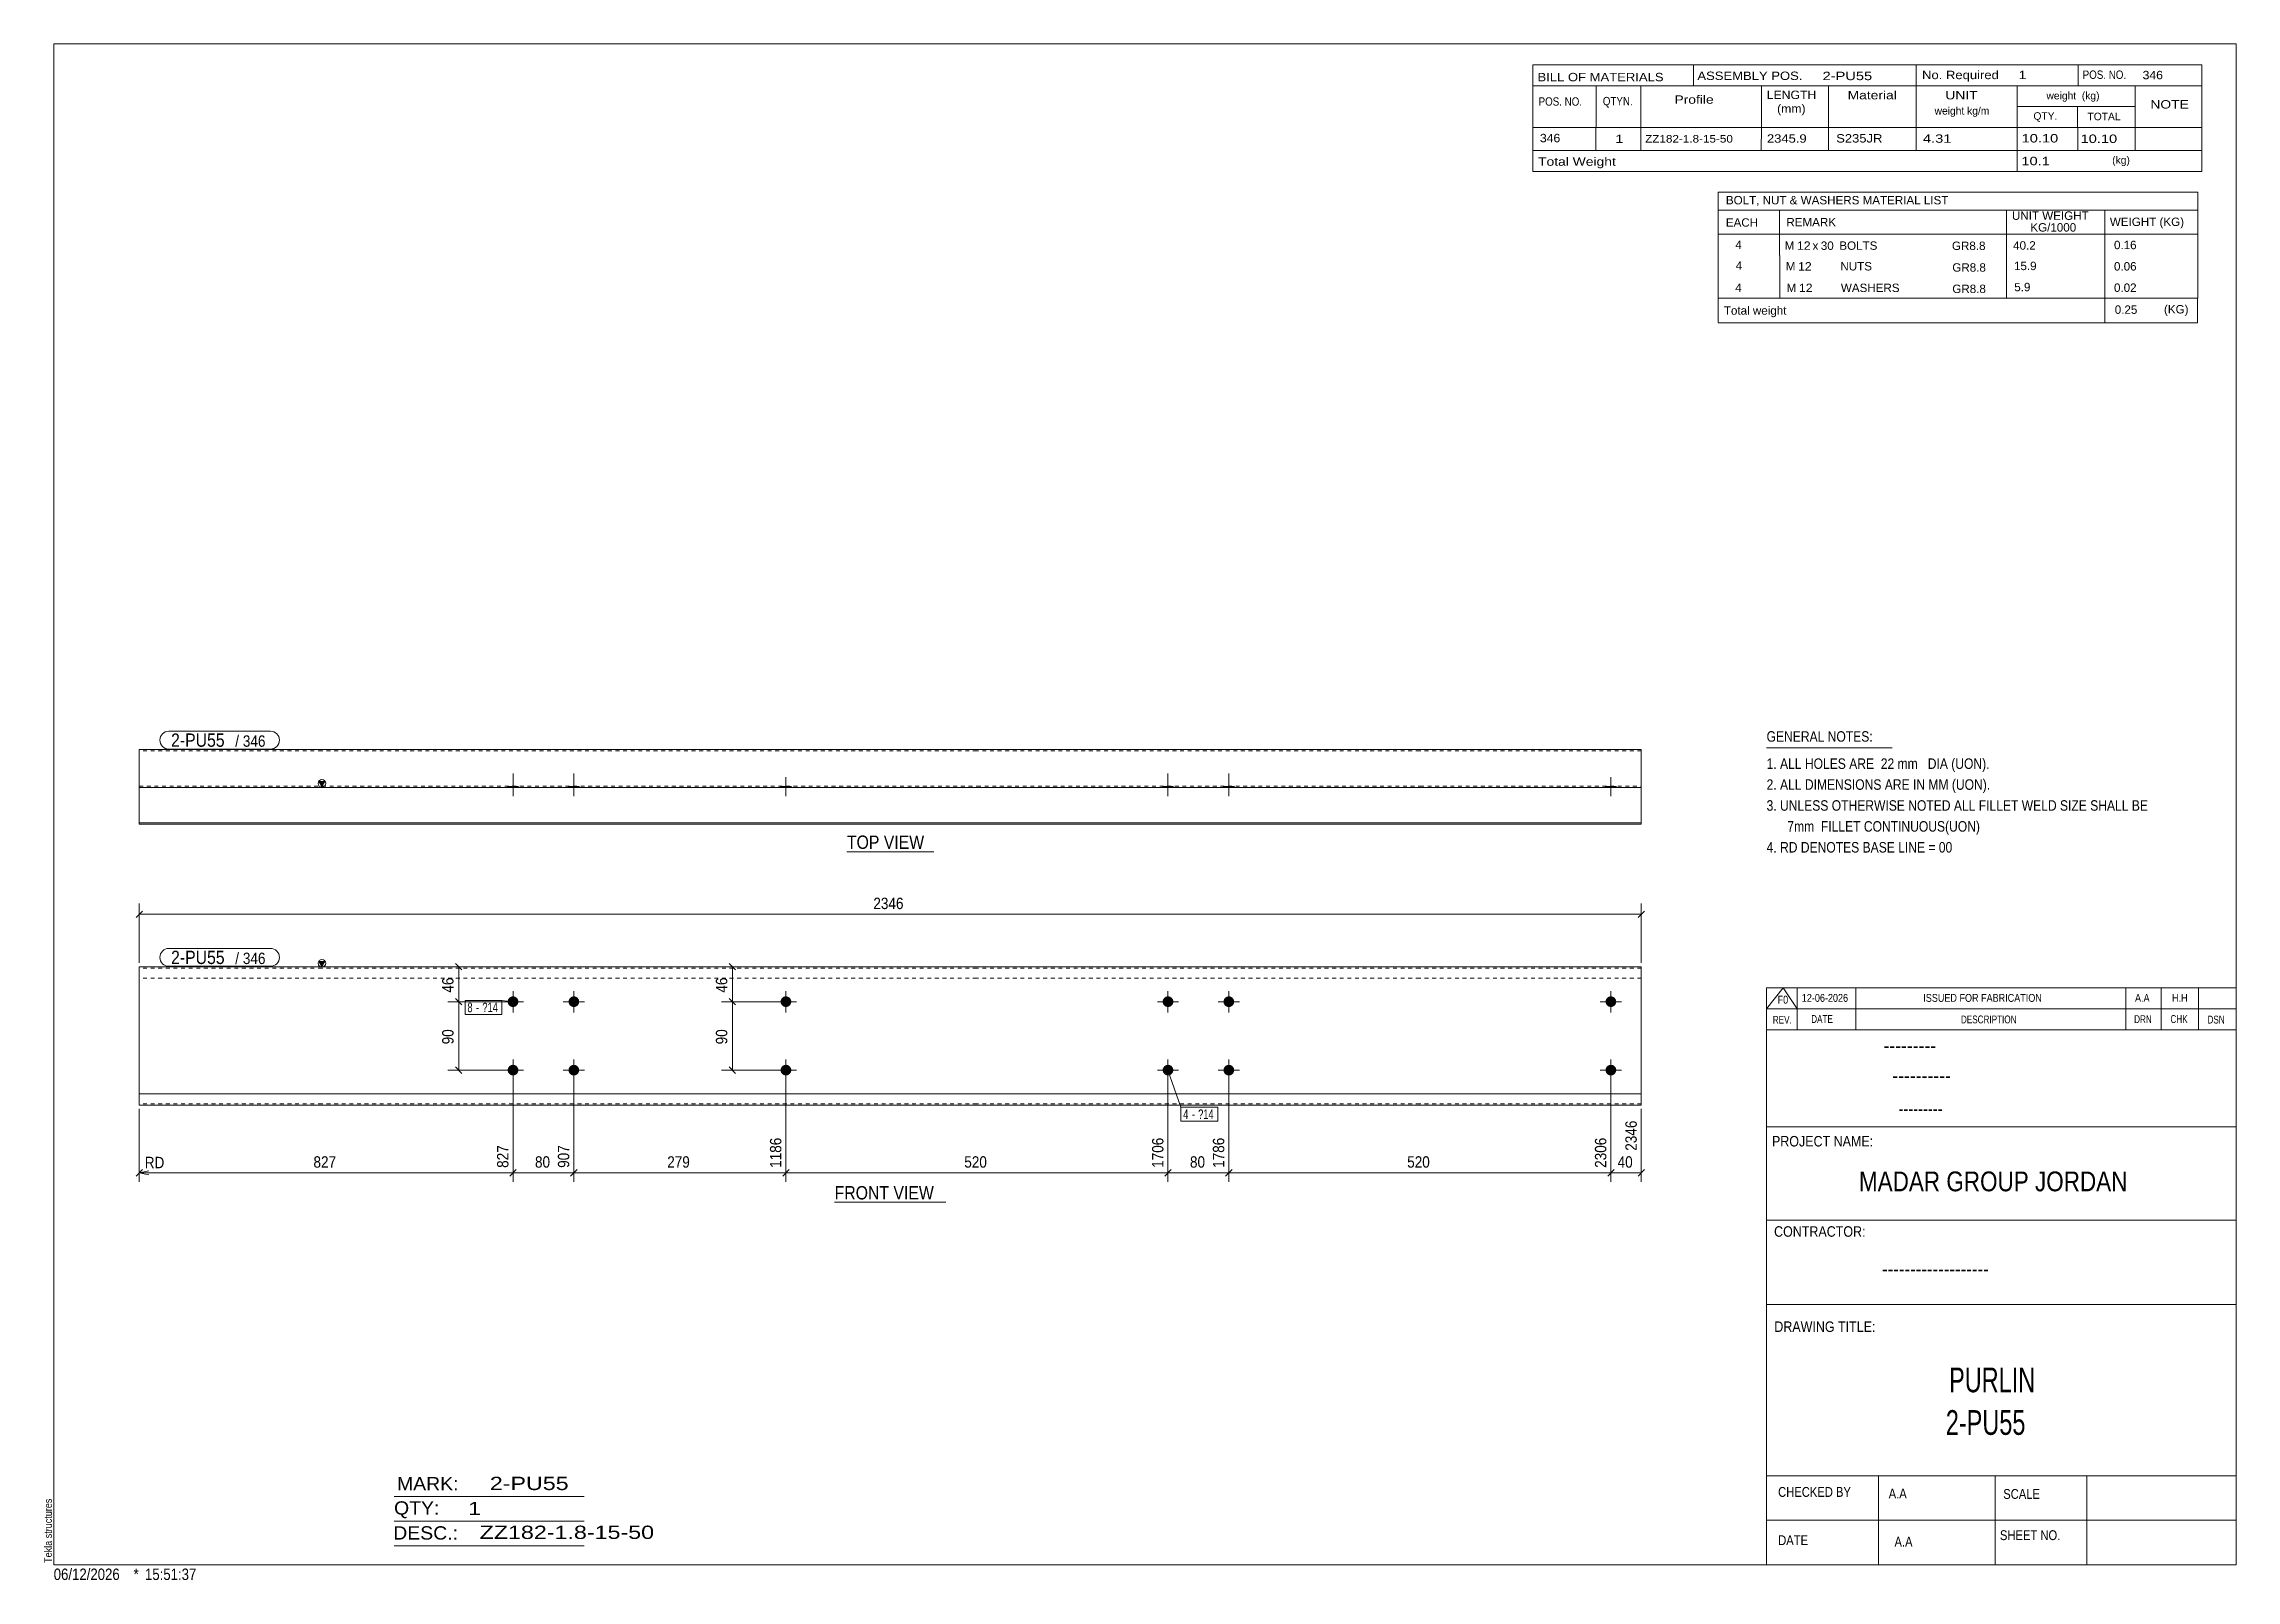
# Model space of a CAD drawing. Header units: millimetres. Extents: x 2 to 579, y 1 to 405.
import ezdxf

# ---------------------------------------------------------------- set-up
doc = ezdxf.new("R2010")
doc.units = ezdxf.units.MM
doc.linetypes.add('XKITLINE00', pattern=[0])
doc.linetypes.add('XKITLINE01', pattern=[4, 1, -1, 1, -1])
for name, color, linetype, lineweight in [('Bolt', 3, 'Continuous', 0), ('BoltMark', 7, 'Continuous', 0), ('Dimensions', 7, 'Continuous', 0), ('DrawingSheet', 5, 'Continuous', 0), ('OtherObjectType', 7, 'Continuous', 0), ('Part', 2, 'Continuous', 0), ('PartMark', 7, 'Continuous', 0)]:
    doc.layers.add(name, color=color, linetype=linetype, lineweight=lineweight)
doc.styles.add('@ARIAL_UNICODE_MS_BOLD', font='ARIAL.TTF')
doc.styles.add('ARIAL', font='ARIAL.TTF')
doc.styles.add('ARIAL_NARROW', font='ARIALN.TTF')
doc.styles.add('COMIC_SANS_MS_BOLD', font='COMICBD.TTF')
doc.styles.add('SWIS721_EX_BT', font='ARIAL.TTF')
doc.styles.add('SWISSE', font='ARIAL.TTF')

# ---------------------------------------------------------------- blocks, each defined once
blk = doc.blocks.new('*A1')
at = {"layer": 'Bolt'}
for points in [[(127.19, 153.06), (127.19, 153.02), (127.19, 152.99), (127.19, 152.95), (127.18, 152.92), (127.18, 152.89), (127.17, 152.85), (127.17, 152.82), (127.16, 152.79), (127.15, 152.75), (127.14, 152.72), (127.13, 152.69), (127.12, 152.65), (127.11, 152.62), (127.1, 152.59), (127.09, 152.56), (127.07, 152.52), (127.06, 152.49), (127.04, 152.46), (127.03, 152.43), (127.01, 152.4), (126.99, 152.37), (126.98, 152.34), (126.96, 152.31), (126.94, 152.29), (126.92, 152.26), (126.9, 152.23), (126.88, 152.2), (126.85, 152.18), (126.83, 152.15), (126.81, 152.13), (126.78, 152.1), (126.76, 152.08), (126.73, 152.05), (126.71, 152.03), (126.68, 152.01), (126.66, 151.99), (126.63, 151.97), (126.6, 151.95), (126.57, 151.93), (126.54, 151.91), (126.51, 151.89), (126.48, 151.87), (126.45, 151.86), (126.42, 151.84), (126.39, 151.83), (126.36, 151.81), (126.33, 151.8), (126.3, 151.79), (126.27, 151.77), (126.23, 151.76), (126.2, 151.75), (126.17, 151.74), (126.13, 151.73), (126.1, 151.73), (126.07, 151.72), (126.03, 151.71), (126, 151.71), (125.97, 151.7), (125.93, 151.7), (125.9, 151.7), (125.86, 151.69), (125.83, 151.69), (125.79, 151.69), (125.76, 151.69), (125.73, 151.69), (125.69, 151.7), (125.66, 151.7), (125.62, 151.7), (125.59, 151.71), (125.55, 151.71), (125.52, 151.72), (125.49, 151.73), (125.45, 151.73), (125.42, 151.74), (125.39, 151.75), (125.35, 151.76), (125.32, 151.77), (125.29, 151.79), (125.26, 151.8), (125.23, 151.81), (125.2, 151.83), (125.16, 151.84), (125.13, 151.86), (125.1, 151.87), (125.07, 151.89), (125.04, 151.91), (125.02, 151.93), (124.99, 151.95), (124.96, 151.97), (124.93, 151.99), (124.91, 152.01), (124.88, 152.03), (124.85, 152.05), (124.83, 152.08), (124.8, 152.1), (124.78, 152.13), (124.76, 152.15), (124.73, 152.18), (124.71, 152.2), (124.69, 152.23), (124.67, 152.26), (124.65, 152.29), (124.63, 152.31), (124.61, 152.34), (124.59, 152.37), (124.58, 152.4), (124.56, 152.43), (124.54, 152.46), (124.53, 152.49), (124.51, 152.52), (124.5, 152.56), (124.49, 152.59), (124.48, 152.62), (124.46, 152.65), (124.45, 152.69), (124.44, 152.72), (124.44, 152.75), (124.43, 152.79), (124.42, 152.82), (124.41, 152.85), (124.41, 152.89), (124.4, 152.92), (124.4, 152.95), (124.4, 152.99), (124.4, 153.02), (124.39, 153.06), (124.39, 153.09), (124.39, 153.13), (124.4, 153.16), (124.4, 153.2), (124.4, 153.23), (124.4, 153.26), (124.41, 153.3), (124.41, 153.33), (124.42, 153.37), (124.43, 153.4), (124.44, 153.43), (124.44, 153.47), (124.45, 153.5), (124.46, 153.53), (124.48, 153.56), (124.49, 153.6), (124.5, 153.63), (124.51, 153.66), (124.53, 153.69), (124.54, 153.72), (124.56, 153.75), (124.58, 153.78), (124.59, 153.81), (124.61, 153.84), (124.63, 153.87), (124.65, 153.9), (124.67, 153.93), (124.69, 153.95), (124.71, 153.98), (124.73, 154.01), (124.76, 154.03), (124.78, 154.06), (124.8, 154.08), (124.83, 154.11), (124.85, 154.13), (124.88, 154.15), (124.91, 154.17), (124.93, 154.2), (124.96, 154.22), (124.99, 154.24), (125.02, 154.26), (125.04, 154.27), (125.07, 154.29), (125.1, 154.31), (125.13, 154.33), (125.16, 154.34), (125.2, 154.36), (125.23, 154.37), (125.26, 154.39), (125.29, 154.4), (125.32, 154.41), (125.35, 154.42), (125.39, 154.43), (125.42, 154.44), (125.45, 154.45), (125.49, 154.46), (125.52, 154.47), (125.55, 154.47), (125.59, 154.48), (125.62, 154.48), (125.66, 154.49), (125.69, 154.49), (125.73, 154.49), (125.76, 154.49), (125.79, 154.49), (125.83, 154.49), (125.86, 154.49), (125.9, 154.49), (125.93, 154.49), (125.97, 154.48), (126, 154.48), (126.03, 154.47), (126.07, 154.47), (126.1, 154.46), (126.13, 154.45), (126.17, 154.44), (126.2, 154.43), (126.23, 154.42), (126.27, 154.41), (126.3, 154.4), (126.33, 154.39), (126.36, 154.37), (126.39, 154.36), (126.42, 154.34), (126.45, 154.33), (126.48, 154.31), (126.51, 154.29), (126.54, 154.27), (126.57, 154.26), (126.6, 154.24), (126.63, 154.22), (126.66, 154.2), (126.68, 154.17), (126.71, 154.15), (126.73, 154.13), (126.76, 154.11), (126.78, 154.08), (126.81, 154.06), (126.83, 154.03), (126.85, 154.01), (126.88, 153.98), (126.9, 153.95), (126.92, 153.93), (126.94, 153.9), (126.96, 153.87), (126.98, 153.84), (126.99, 153.81), (127.01, 153.78), (127.03, 153.75), (127.04, 153.72), (127.06, 153.69), (127.07, 153.66), (127.09, 153.63), (127.1, 153.6), (127.11, 153.56), (127.12, 153.53), (127.13, 153.5), (127.14, 153.47), (127.15, 153.43), (127.16, 153.4), (127.17, 153.37), (127.17, 153.33), (127.18, 153.3), (127.18, 153.26), (127.19, 153.23), (127.19, 153.2), (127.19, 153.16), (127.19, 153.13), (127.19, 153.09)], [(143.19, 153.06), (143.19, 153.02), (143.19, 152.99), (143.19, 152.95), (143.18, 152.92), (143.18, 152.89), (143.17, 152.85), (143.17, 152.82), (143.16, 152.79), (143.15, 152.75), (143.14, 152.72), (143.13, 152.69), (143.12, 152.65), (143.11, 152.62), (143.1, 152.59), (143.09, 152.56), (143.07, 152.52), (143.06, 152.49), (143.04, 152.46), (143.03, 152.43), (143.01, 152.4), (142.99, 152.37), (142.98, 152.34), (142.96, 152.31), (142.94, 152.29), (142.92, 152.26), (142.9, 152.23), (142.88, 152.2), (142.85, 152.18), (142.83, 152.15), (142.81, 152.13), (142.78, 152.1), (142.76, 152.08), (142.73, 152.05), (142.71, 152.03), (142.68, 152.01), (142.66, 151.99), (142.63, 151.97), (142.6, 151.95), (142.57, 151.93), (142.54, 151.91), (142.51, 151.89), (142.48, 151.87), (142.45, 151.86), (142.42, 151.84), (142.39, 151.83), (142.36, 151.81), (142.33, 151.8), (142.3, 151.79), (142.27, 151.77), (142.23, 151.76), (142.2, 151.75), (142.17, 151.74), (142.13, 151.73), (142.1, 151.73), (142.07, 151.72), (142.03, 151.71), (142, 151.71), (141.97, 151.7), (141.93, 151.7), (141.9, 151.7), (141.86, 151.69), (141.83, 151.69), (141.79, 151.69), (141.76, 151.69), (141.73, 151.69), (141.69, 151.7), (141.66, 151.7), (141.62, 151.7), (141.59, 151.71), (141.55, 151.71), (141.52, 151.72), (141.49, 151.73), (141.45, 151.73), (141.42, 151.74), (141.39, 151.75), (141.35, 151.76), (141.32, 151.77), (141.29, 151.79), (141.26, 151.8), (141.23, 151.81), (141.2, 151.83), (141.16, 151.84), (141.13, 151.86), (141.1, 151.87), (141.07, 151.89), (141.04, 151.91), (141.02, 151.93), (140.99, 151.95), (140.96, 151.97), (140.93, 151.99), (140.91, 152.01), (140.88, 152.03), (140.85, 152.05), (140.83, 152.08), (140.8, 152.1), (140.78, 152.13), (140.76, 152.15), (140.73, 152.18), (140.71, 152.2), (140.69, 152.23), (140.67, 152.26), (140.65, 152.29), (140.63, 152.31), (140.61, 152.34), (140.59, 152.37), (140.58, 152.4), (140.56, 152.43), (140.54, 152.46), (140.53, 152.49), (140.51, 152.52), (140.5, 152.56), (140.49, 152.59), (140.48, 152.62), (140.46, 152.65), (140.45, 152.69), (140.44, 152.72), (140.44, 152.75), (140.43, 152.79), (140.42, 152.82), (140.41, 152.85), (140.41, 152.89), (140.4, 152.92), (140.4, 152.95), (140.4, 152.99), (140.4, 153.02), (140.39, 153.06), (140.39, 153.09), (140.39, 153.13), (140.4, 153.16), (140.4, 153.2), (140.4, 153.23), (140.4, 153.26), (140.41, 153.3), (140.41, 153.33), (140.42, 153.37), (140.43, 153.4), (140.44, 153.43), (140.44, 153.47), (140.45, 153.5), (140.46, 153.53), (140.48, 153.56), (140.49, 153.6), (140.5, 153.63), (140.51, 153.66), (140.53, 153.69), (140.54, 153.72), (140.56, 153.75), (140.58, 153.78), (140.59, 153.81), (140.61, 153.84), (140.63, 153.87), (140.65, 153.9), (140.67, 153.93), (140.69, 153.95), (140.71, 153.98), (140.73, 154.01), (140.76, 154.03), (140.78, 154.06), (140.8, 154.08), (140.83, 154.11), (140.85, 154.13), (140.88, 154.15), (140.91, 154.17), (140.93, 154.2), (140.96, 154.22), (140.99, 154.24), (141.02, 154.26), (141.04, 154.27), (141.07, 154.29), (141.1, 154.31), (141.13, 154.33), (141.16, 154.34), (141.2, 154.36), (141.23, 154.37), (141.26, 154.39), (141.29, 154.4), (141.32, 154.41), (141.35, 154.42), (141.39, 154.43), (141.42, 154.44), (141.45, 154.45), (141.49, 154.46), (141.52, 154.47), (141.55, 154.47), (141.59, 154.48), (141.62, 154.48), (141.66, 154.49), (141.69, 154.49), (141.73, 154.49), (141.76, 154.49), (141.79, 154.49), (141.83, 154.49), (141.86, 154.49), (141.9, 154.49), (141.93, 154.49), (141.97, 154.48), (142, 154.48), (142.03, 154.47), (142.07, 154.47), (142.1, 154.46), (142.13, 154.45), (142.17, 154.44), (142.2, 154.43), (142.23, 154.42), (142.27, 154.41), (142.3, 154.4), (142.33, 154.39), (142.36, 154.37), (142.39, 154.36), (142.42, 154.34), (142.45, 154.33), (142.48, 154.31), (142.51, 154.29), (142.54, 154.27), (142.57, 154.26), (142.6, 154.24), (142.63, 154.22), (142.66, 154.2), (142.68, 154.17), (142.71, 154.15), (142.73, 154.13), (142.76, 154.11), (142.78, 154.08), (142.81, 154.06), (142.83, 154.03), (142.85, 154.01), (142.88, 153.98), (142.9, 153.95), (142.92, 153.93), (142.94, 153.9), (142.96, 153.87), (142.98, 153.84), (142.99, 153.81), (143.01, 153.78), (143.03, 153.75), (143.04, 153.72), (143.06, 153.69), (143.07, 153.66), (143.09, 153.63), (143.1, 153.6), (143.11, 153.56), (143.12, 153.53), (143.13, 153.5), (143.14, 153.47), (143.15, 153.43), (143.16, 153.4), (143.17, 153.37), (143.17, 153.33), (143.18, 153.3), (143.18, 153.26), (143.19, 153.23), (143.19, 153.2), (143.19, 153.16), (143.19, 153.13), (143.19, 153.09)], [(127.19, 135.06), (127.19, 135.02), (127.19, 134.99), (127.19, 134.95), (127.18, 134.92), (127.18, 134.89), (127.17, 134.85), (127.17, 134.82), (127.16, 134.79), (127.15, 134.75), (127.14, 134.72), (127.13, 134.69), (127.12, 134.65), (127.11, 134.62), (127.1, 134.59), (127.09, 134.56), (127.07, 134.52), (127.06, 134.49), (127.04, 134.46), (127.03, 134.43), (127.01, 134.4), (126.99, 134.37), (126.98, 134.34), (126.96, 134.31), (126.94, 134.29), (126.92, 134.26), (126.9, 134.23), (126.88, 134.2), (126.85, 134.18), (126.83, 134.15), (126.81, 134.13), (126.78, 134.1), (126.76, 134.08), (126.73, 134.05), (126.71, 134.03), (126.68, 134.01), (126.66, 133.99), (126.63, 133.97), (126.6, 133.95), (126.57, 133.93), (126.54, 133.91), (126.51, 133.89), (126.48, 133.87), (126.45, 133.86), (126.42, 133.84), (126.39, 133.83), (126.36, 133.81), (126.33, 133.8), (126.3, 133.79), (126.27, 133.77), (126.23, 133.76), (126.2, 133.75), (126.17, 133.74), (126.13, 133.73), (126.1, 133.73), (126.07, 133.72), (126.03, 133.71), (126, 133.71), (125.97, 133.7), (125.93, 133.7), (125.9, 133.7), (125.86, 133.69), (125.83, 133.69), (125.79, 133.69), (125.76, 133.69), (125.73, 133.69), (125.69, 133.7), (125.66, 133.7), (125.62, 133.7), (125.59, 133.71), (125.55, 133.71), (125.52, 133.72), (125.49, 133.73), (125.45, 133.73), (125.42, 133.74), (125.39, 133.75), (125.35, 133.76), (125.32, 133.77), (125.29, 133.79), (125.26, 133.8), (125.23, 133.81), (125.2, 133.83), (125.16, 133.84), (125.13, 133.86), (125.1, 133.87), (125.07, 133.89), (125.04, 133.91), (125.02, 133.93), (124.99, 133.95), (124.96, 133.97), (124.93, 133.99), (124.91, 134.01), (124.88, 134.03), (124.85, 134.05), (124.83, 134.08), (124.8, 134.1), (124.78, 134.13), (124.76, 134.15), (124.73, 134.18), (124.71, 134.2), (124.69, 134.23), (124.67, 134.26), (124.65, 134.29), (124.63, 134.31), (124.61, 134.34), (124.59, 134.37), (124.58, 134.4), (124.56, 134.43), (124.54, 134.46), (124.53, 134.49), (124.51, 134.52), (124.5, 134.56), (124.49, 134.59), (124.48, 134.62), (124.46, 134.65), (124.45, 134.69), (124.44, 134.72), (124.44, 134.75), (124.43, 134.79), (124.42, 134.82), (124.41, 134.85), (124.41, 134.89), (124.4, 134.92), (124.4, 134.95), (124.4, 134.99), (124.4, 135.02), (124.39, 135.06), (124.39, 135.09), (124.39, 135.13), (124.4, 135.16), (124.4, 135.2), (124.4, 135.23), (124.4, 135.26), (124.41, 135.3), (124.41, 135.33), (124.42, 135.37), (124.43, 135.4), (124.44, 135.43), (124.44, 135.47), (124.45, 135.5), (124.46, 135.53), (124.48, 135.56), (124.49, 135.6), (124.5, 135.63), (124.51, 135.66), (124.53, 135.69), (124.54, 135.72), (124.56, 135.75), (124.58, 135.78), (124.59, 135.81), (124.61, 135.84), (124.63, 135.87), (124.65, 135.9), (124.67, 135.93), (124.69, 135.95), (124.71, 135.98), (124.73, 136.01), (124.76, 136.03), (124.78, 136.06), (124.8, 136.08), (124.83, 136.11), (124.85, 136.13), (124.88, 136.15), (124.91, 136.17), (124.93, 136.2), (124.96, 136.22), (124.99, 136.24), (125.02, 136.26), (125.04, 136.27), (125.07, 136.29), (125.1, 136.31), (125.13, 136.33), (125.16, 136.34), (125.2, 136.36), (125.23, 136.37), (125.26, 136.39), (125.29, 136.4), (125.32, 136.41), (125.35, 136.42), (125.39, 136.43), (125.42, 136.44), (125.45, 136.45), (125.49, 136.46), (125.52, 136.47), (125.55, 136.47), (125.59, 136.48), (125.62, 136.48), (125.66, 136.49), (125.69, 136.49), (125.73, 136.49), (125.76, 136.49), (125.79, 136.49), (125.83, 136.49), (125.86, 136.49), (125.9, 136.49), (125.93, 136.49), (125.97, 136.48), (126, 136.48), (126.03, 136.47), (126.07, 136.47), (126.1, 136.46), (126.13, 136.45), (126.17, 136.44), (126.2, 136.43), (126.23, 136.42), (126.27, 136.41), (126.3, 136.4), (126.33, 136.39), (126.36, 136.37), (126.39, 136.36), (126.42, 136.34), (126.45, 136.33), (126.48, 136.31), (126.51, 136.29), (126.54, 136.27), (126.57, 136.26), (126.6, 136.24), (126.63, 136.22), (126.66, 136.2), (126.68, 136.17), (126.71, 136.15), (126.73, 136.13), (126.76, 136.11), (126.78, 136.08), (126.81, 136.06), (126.83, 136.03), (126.85, 136.01), (126.88, 135.98), (126.9, 135.95), (126.92, 135.93), (126.94, 135.9), (126.96, 135.87), (126.98, 135.84), (126.99, 135.81), (127.01, 135.78), (127.03, 135.75), (127.04, 135.72), (127.06, 135.69), (127.07, 135.66), (127.09, 135.63), (127.1, 135.6), (127.11, 135.56), (127.12, 135.53), (127.13, 135.5), (127.14, 135.47), (127.15, 135.43), (127.16, 135.4), (127.17, 135.37), (127.17, 135.33), (127.18, 135.3), (127.18, 135.26), (127.19, 135.23), (127.19, 135.2), (127.19, 135.16), (127.19, 135.13), (127.19, 135.09)], [(143.19, 135.06), (143.19, 135.02), (143.19, 134.99), (143.19, 134.95), (143.18, 134.92), (143.18, 134.89), (143.17, 134.85), (143.17, 134.82), (143.16, 134.79), (143.15, 134.75), (143.14, 134.72), (143.13, 134.69), (143.12, 134.65), (143.11, 134.62), (143.1, 134.59), (143.09, 134.56), (143.07, 134.52), (143.06, 134.49), (143.04, 134.46), (143.03, 134.43), (143.01, 134.4), (142.99, 134.37), (142.98, 134.34), (142.96, 134.31), (142.94, 134.29), (142.92, 134.26), (142.9, 134.23), (142.88, 134.2), (142.85, 134.18), (142.83, 134.15), (142.81, 134.13), (142.78, 134.1), (142.76, 134.08), (142.73, 134.05), (142.71, 134.03), (142.68, 134.01), (142.66, 133.99), (142.63, 133.97), (142.6, 133.95), (142.57, 133.93), (142.54, 133.91), (142.51, 133.89), (142.48, 133.87), (142.45, 133.86), (142.42, 133.84), (142.39, 133.83), (142.36, 133.81), (142.33, 133.8), (142.3, 133.79), (142.27, 133.77), (142.23, 133.76), (142.2, 133.75), (142.17, 133.74), (142.13, 133.73), (142.1, 133.73), (142.07, 133.72), (142.03, 133.71), (142, 133.71), (141.97, 133.7), (141.93, 133.7), (141.9, 133.7), (141.86, 133.69), (141.83, 133.69), (141.79, 133.69), (141.76, 133.69), (141.73, 133.69), (141.69, 133.7), (141.66, 133.7), (141.62, 133.7), (141.59, 133.71), (141.55, 133.71), (141.52, 133.72), (141.49, 133.73), (141.45, 133.73), (141.42, 133.74), (141.39, 133.75), (141.35, 133.76), (141.32, 133.77), (141.29, 133.79), (141.26, 133.8), (141.23, 133.81), (141.2, 133.83), (141.16, 133.84), (141.13, 133.86), (141.1, 133.87), (141.07, 133.89), (141.04, 133.91), (141.02, 133.93), (140.99, 133.95), (140.96, 133.97), (140.93, 133.99), (140.91, 134.01), (140.88, 134.03), (140.85, 134.05), (140.83, 134.08), (140.8, 134.1), (140.78, 134.13), (140.76, 134.15), (140.73, 134.18), (140.71, 134.2), (140.69, 134.23), (140.67, 134.26), (140.65, 134.29), (140.63, 134.31), (140.61, 134.34), (140.59, 134.37), (140.58, 134.4), (140.56, 134.43), (140.54, 134.46), (140.53, 134.49), (140.51, 134.52), (140.5, 134.56), (140.49, 134.59), (140.48, 134.62), (140.46, 134.65), (140.45, 134.69), (140.44, 134.72), (140.44, 134.75), (140.43, 134.79), (140.42, 134.82), (140.41, 134.85), (140.41, 134.89), (140.4, 134.92), (140.4, 134.95), (140.4, 134.99), (140.4, 135.02), (140.39, 135.06), (140.39, 135.09), (140.39, 135.13), (140.4, 135.16), (140.4, 135.2), (140.4, 135.23), (140.4, 135.26), (140.41, 135.3), (140.41, 135.33), (140.42, 135.37), (140.43, 135.4), (140.44, 135.43), (140.44, 135.47), (140.45, 135.5), (140.46, 135.53), (140.48, 135.56), (140.49, 135.6), (140.5, 135.63), (140.51, 135.66), (140.53, 135.69), (140.54, 135.72), (140.56, 135.75), (140.58, 135.78), (140.59, 135.81), (140.61, 135.84), (140.63, 135.87), (140.65, 135.9), (140.67, 135.93), (140.69, 135.95), (140.71, 135.98), (140.73, 136.01), (140.76, 136.03), (140.78, 136.06), (140.8, 136.08), (140.83, 136.11), (140.85, 136.13), (140.88, 136.15), (140.91, 136.17), (140.93, 136.2), (140.96, 136.22), (140.99, 136.24), (141.02, 136.26), (141.04, 136.27), (141.07, 136.29), (141.1, 136.31), (141.13, 136.33), (141.16, 136.34), (141.2, 136.36), (141.23, 136.37), (141.26, 136.39), (141.29, 136.4), (141.32, 136.41), (141.35, 136.42), (141.39, 136.43), (141.42, 136.44), (141.45, 136.45), (141.49, 136.46), (141.52, 136.47), (141.55, 136.47), (141.59, 136.48), (141.62, 136.48), (141.66, 136.49), (141.69, 136.49), (141.73, 136.49), (141.76, 136.49), (141.79, 136.49), (141.83, 136.49), (141.86, 136.49), (141.9, 136.49), (141.93, 136.49), (141.97, 136.48), (142, 136.48), (142.03, 136.47), (142.07, 136.47), (142.1, 136.46), (142.13, 136.45), (142.17, 136.44), (142.2, 136.43), (142.23, 136.42), (142.27, 136.41), (142.3, 136.4), (142.33, 136.39), (142.36, 136.37), (142.39, 136.36), (142.42, 136.34), (142.45, 136.33), (142.48, 136.31), (142.51, 136.29), (142.54, 136.27), (142.57, 136.26), (142.6, 136.24), (142.63, 136.22), (142.66, 136.2), (142.68, 136.17), (142.71, 136.15), (142.73, 136.13), (142.76, 136.11), (142.78, 136.08), (142.81, 136.06), (142.83, 136.03), (142.85, 136.01), (142.88, 135.98), (142.9, 135.95), (142.92, 135.93), (142.94, 135.9), (142.96, 135.87), (142.98, 135.84), (142.99, 135.81), (143.01, 135.78), (143.03, 135.75), (143.04, 135.72), (143.06, 135.69), (143.07, 135.66), (143.09, 135.63), (143.1, 135.6), (143.11, 135.56), (143.12, 135.53), (143.13, 135.5), (143.14, 135.47), (143.15, 135.43), (143.16, 135.4), (143.17, 135.37), (143.17, 135.33), (143.18, 135.3), (143.18, 135.26), (143.19, 135.23), (143.19, 135.2), (143.19, 135.16), (143.19, 135.13), (143.19, 135.09)]]:
    blk.add_hatch(color=3, dxfattribs=at).paths.add_polyline_path(points, flags=17)
at = {"layer": 'Bolt', "color": 3, "linetype": 'XKITLINE00', "lineweight": 0}
for p, q in [((125.79, 155.89), (125.79, 150.29)), ((141.79, 155.89), (141.79, 150.29)), ((128.59, 153.09), (122.99, 153.09)), ((144.59, 153.09), (138.99, 153.09)), ((128.59, 135.09), (122.99, 135.09)), ((125.79, 137.89), (125.79, 132.29)), ((144.59, 135.09), (138.99, 135.09)), ((141.79, 137.89), (141.79, 132.29))]:
    blk.add_line(p, q, dxfattribs=at)
blk = doc.blocks.new('*A2')
at = {"layer": 'Bolt'}
for points in [[(299.46, 153.06), (299.46, 153.02), (299.46, 152.99), (299.45, 152.95), (299.45, 152.92), (299.45, 152.89), (299.44, 152.85), (299.43, 152.82), (299.43, 152.79), (299.42, 152.75), (299.41, 152.72), (299.4, 152.69), (299.39, 152.65), (299.38, 152.62), (299.37, 152.59), (299.35, 152.56), (299.34, 152.52), (299.33, 152.49), (299.31, 152.46), (299.3, 152.43), (299.28, 152.4), (299.26, 152.37), (299.24, 152.34), (299.23, 152.31), (299.21, 152.29), (299.19, 152.26), (299.16, 152.23), (299.14, 152.2), (299.12, 152.18), (299.1, 152.15), (299.08, 152.13), (299.05, 152.1), (299.03, 152.08), (299, 152.05), (298.98, 152.03), (298.95, 152.01), (298.92, 151.99), (298.9, 151.97), (298.87, 151.95), (298.84, 151.93), (298.81, 151.91), (298.78, 151.89), (298.75, 151.87), (298.72, 151.86), (298.69, 151.84), (298.66, 151.83), (298.63, 151.81), (298.6, 151.8), (298.57, 151.79), (298.53, 151.77), (298.5, 151.76), (298.47, 151.75), (298.43, 151.74), (298.4, 151.73), (298.37, 151.73), (298.33, 151.72), (298.3, 151.71), (298.27, 151.71), (298.23, 151.7), (298.2, 151.7), (298.16, 151.7), (298.13, 151.69), (298.1, 151.69), (298.06, 151.69), (298.03, 151.69), (297.99, 151.69), (297.96, 151.7), (297.92, 151.7), (297.89, 151.7), (297.86, 151.71), (297.82, 151.71), (297.79, 151.72), (297.75, 151.73), (297.72, 151.73), (297.69, 151.74), (297.65, 151.75), (297.62, 151.76), (297.59, 151.77), (297.56, 151.79), (297.53, 151.8), (297.49, 151.81), (297.46, 151.83), (297.43, 151.84), (297.4, 151.86), (297.37, 151.87), (297.34, 151.89), (297.31, 151.91), (297.28, 151.93), (297.26, 151.95), (297.23, 151.97), (297.2, 151.99), (297.17, 152.01), (297.15, 152.03), (297.12, 152.05), (297.1, 152.08), (297.07, 152.1), (297.05, 152.13), (297.02, 152.15), (297, 152.18), (296.98, 152.2), (296.96, 152.23), (296.94, 152.26), (296.92, 152.29), (296.9, 152.31), (296.88, 152.34), (296.86, 152.37), (296.84, 152.4), (296.83, 152.43), (296.81, 152.46), (296.8, 152.49), (296.78, 152.52), (296.77, 152.56), (296.76, 152.59), (296.74, 152.62), (296.73, 152.65), (296.72, 152.69), (296.71, 152.72), (296.7, 152.75), (296.7, 152.79), (296.69, 152.82), (296.68, 152.85), (296.68, 152.89), (296.67, 152.92), (296.67, 152.95), (296.67, 152.99), (296.66, 153.02), (296.66, 153.06), (296.66, 153.09), (296.66, 153.13), (296.66, 153.16), (296.67, 153.2), (296.67, 153.23), (296.67, 153.26), (296.68, 153.3), (296.68, 153.33), (296.69, 153.37), (296.7, 153.4), (296.7, 153.43), (296.71, 153.47), (296.72, 153.5), (296.73, 153.53), (296.74, 153.56), (296.76, 153.6), (296.77, 153.63), (296.78, 153.66), (296.8, 153.69), (296.81, 153.72), (296.83, 153.75), (296.84, 153.78), (296.86, 153.81), (296.88, 153.84), (296.9, 153.87), (296.92, 153.9), (296.94, 153.93), (296.96, 153.95), (296.98, 153.98), (297, 154.01), (297.02, 154.03), (297.05, 154.06), (297.07, 154.08), (297.1, 154.11), (297.12, 154.13), (297.15, 154.15), (297.17, 154.17), (297.2, 154.2), (297.23, 154.22), (297.26, 154.24), (297.28, 154.26), (297.31, 154.27), (297.34, 154.29), (297.37, 154.31), (297.4, 154.33), (297.43, 154.34), (297.46, 154.36), (297.49, 154.37), (297.53, 154.39), (297.56, 154.4), (297.59, 154.41), (297.62, 154.42), (297.65, 154.43), (297.69, 154.44), (297.72, 154.45), (297.75, 154.46), (297.79, 154.47), (297.82, 154.47), (297.86, 154.48), (297.89, 154.48), (297.92, 154.49), (297.96, 154.49), (297.99, 154.49), (298.03, 154.49), (298.06, 154.49), (298.1, 154.49), (298.13, 154.49), (298.16, 154.49), (298.2, 154.49), (298.23, 154.48), (298.27, 154.48), (298.3, 154.47), (298.33, 154.47), (298.37, 154.46), (298.4, 154.45), (298.43, 154.44), (298.47, 154.43), (298.5, 154.42), (298.53, 154.41), (298.57, 154.4), (298.6, 154.39), (298.63, 154.37), (298.66, 154.36), (298.69, 154.34), (298.72, 154.33), (298.75, 154.31), (298.78, 154.29), (298.81, 154.27), (298.84, 154.26), (298.87, 154.24), (298.9, 154.22), (298.92, 154.2), (298.95, 154.17), (298.98, 154.15), (299, 154.13), (299.03, 154.11), (299.05, 154.08), (299.08, 154.06), (299.1, 154.03), (299.12, 154.01), (299.14, 153.98), (299.16, 153.95), (299.19, 153.93), (299.21, 153.9), (299.23, 153.87), (299.24, 153.84), (299.26, 153.81), (299.28, 153.78), (299.3, 153.75), (299.31, 153.72), (299.33, 153.69), (299.34, 153.66), (299.35, 153.63), (299.37, 153.6), (299.38, 153.56), (299.39, 153.53), (299.4, 153.5), (299.41, 153.47), (299.42, 153.43), (299.43, 153.4), (299.43, 153.37), (299.44, 153.33), (299.45, 153.3), (299.45, 153.26), (299.45, 153.23), (299.46, 153.2), (299.46, 153.16), (299.46, 153.13), (299.46, 153.09)], [(315.46, 153.06), (315.46, 153.02), (315.46, 152.99), (315.45, 152.95), (315.45, 152.92), (315.45, 152.89), (315.44, 152.85), (315.43, 152.82), (315.43, 152.79), (315.42, 152.75), (315.41, 152.72), (315.4, 152.69), (315.39, 152.65), (315.38, 152.62), (315.37, 152.59), (315.35, 152.56), (315.34, 152.52), (315.33, 152.49), (315.31, 152.46), (315.3, 152.43), (315.28, 152.4), (315.26, 152.37), (315.24, 152.34), (315.23, 152.31), (315.21, 152.29), (315.19, 152.26), (315.16, 152.23), (315.14, 152.2), (315.12, 152.18), (315.1, 152.15), (315.08, 152.13), (315.05, 152.1), (315.03, 152.08), (315, 152.05), (314.98, 152.03), (314.95, 152.01), (314.92, 151.99), (314.9, 151.97), (314.87, 151.95), (314.84, 151.93), (314.81, 151.91), (314.78, 151.89), (314.75, 151.87), (314.72, 151.86), (314.69, 151.84), (314.66, 151.83), (314.63, 151.81), (314.6, 151.8), (314.57, 151.79), (314.53, 151.77), (314.5, 151.76), (314.47, 151.75), (314.43, 151.74), (314.4, 151.73), (314.37, 151.73), (314.33, 151.72), (314.3, 151.71), (314.27, 151.71), (314.23, 151.7), (314.2, 151.7), (314.16, 151.7), (314.13, 151.69), (314.1, 151.69), (314.06, 151.69), (314.03, 151.69), (313.99, 151.69), (313.96, 151.7), (313.92, 151.7), (313.89, 151.7), (313.86, 151.71), (313.82, 151.71), (313.79, 151.72), (313.75, 151.73), (313.72, 151.73), (313.69, 151.74), (313.65, 151.75), (313.62, 151.76), (313.59, 151.77), (313.56, 151.79), (313.53, 151.8), (313.49, 151.81), (313.46, 151.83), (313.43, 151.84), (313.4, 151.86), (313.37, 151.87), (313.34, 151.89), (313.31, 151.91), (313.28, 151.93), (313.26, 151.95), (313.23, 151.97), (313.2, 151.99), (313.17, 152.01), (313.15, 152.03), (313.12, 152.05), (313.1, 152.08), (313.07, 152.1), (313.05, 152.13), (313.02, 152.15), (313, 152.18), (312.98, 152.2), (312.96, 152.23), (312.94, 152.26), (312.92, 152.29), (312.9, 152.31), (312.88, 152.34), (312.86, 152.37), (312.84, 152.4), (312.83, 152.43), (312.81, 152.46), (312.8, 152.49), (312.78, 152.52), (312.77, 152.56), (312.76, 152.59), (312.74, 152.62), (312.73, 152.65), (312.72, 152.69), (312.71, 152.72), (312.7, 152.75), (312.7, 152.79), (312.69, 152.82), (312.68, 152.85), (312.68, 152.89), (312.67, 152.92), (312.67, 152.95), (312.67, 152.99), (312.66, 153.02), (312.66, 153.06), (312.66, 153.09), (312.66, 153.13), (312.66, 153.16), (312.67, 153.2), (312.67, 153.23), (312.67, 153.26), (312.68, 153.3), (312.68, 153.33), (312.69, 153.37), (312.7, 153.4), (312.7, 153.43), (312.71, 153.47), (312.72, 153.5), (312.73, 153.53), (312.74, 153.56), (312.76, 153.6), (312.77, 153.63), (312.78, 153.66), (312.8, 153.69), (312.81, 153.72), (312.83, 153.75), (312.84, 153.78), (312.86, 153.81), (312.88, 153.84), (312.9, 153.87), (312.92, 153.9), (312.94, 153.93), (312.96, 153.95), (312.98, 153.98), (313, 154.01), (313.02, 154.03), (313.05, 154.06), (313.07, 154.08), (313.1, 154.11), (313.12, 154.13), (313.15, 154.15), (313.17, 154.17), (313.2, 154.2), (313.23, 154.22), (313.26, 154.24), (313.28, 154.26), (313.31, 154.27), (313.34, 154.29), (313.37, 154.31), (313.4, 154.33), (313.43, 154.34), (313.46, 154.36), (313.49, 154.37), (313.53, 154.39), (313.56, 154.4), (313.59, 154.41), (313.62, 154.42), (313.65, 154.43), (313.69, 154.44), (313.72, 154.45), (313.75, 154.46), (313.79, 154.47), (313.82, 154.47), (313.86, 154.48), (313.89, 154.48), (313.92, 154.49), (313.96, 154.49), (313.99, 154.49), (314.03, 154.49), (314.06, 154.49), (314.1, 154.49), (314.13, 154.49), (314.16, 154.49), (314.2, 154.49), (314.23, 154.48), (314.27, 154.48), (314.3, 154.47), (314.33, 154.47), (314.37, 154.46), (314.4, 154.45), (314.43, 154.44), (314.47, 154.43), (314.5, 154.42), (314.53, 154.41), (314.57, 154.4), (314.6, 154.39), (314.63, 154.37), (314.66, 154.36), (314.69, 154.34), (314.72, 154.33), (314.75, 154.31), (314.78, 154.29), (314.81, 154.27), (314.84, 154.26), (314.87, 154.24), (314.9, 154.22), (314.92, 154.2), (314.95, 154.17), (314.98, 154.15), (315, 154.13), (315.03, 154.11), (315.05, 154.08), (315.08, 154.06), (315.1, 154.03), (315.12, 154.01), (315.14, 153.98), (315.16, 153.95), (315.19, 153.93), (315.21, 153.9), (315.23, 153.87), (315.24, 153.84), (315.26, 153.81), (315.28, 153.78), (315.3, 153.75), (315.31, 153.72), (315.33, 153.69), (315.34, 153.66), (315.35, 153.63), (315.37, 153.6), (315.38, 153.56), (315.39, 153.53), (315.4, 153.5), (315.41, 153.47), (315.42, 153.43), (315.43, 153.4), (315.43, 153.37), (315.44, 153.33), (315.45, 153.3), (315.45, 153.26), (315.45, 153.23), (315.46, 153.2), (315.46, 153.16), (315.46, 153.13), (315.46, 153.09)], [(299.46, 135.06), (299.46, 135.02), (299.46, 134.99), (299.45, 134.95), (299.45, 134.92), (299.45, 134.89), (299.44, 134.85), (299.43, 134.82), (299.43, 134.79), (299.42, 134.75), (299.41, 134.72), (299.4, 134.69), (299.39, 134.65), (299.38, 134.62), (299.37, 134.59), (299.35, 134.56), (299.34, 134.52), (299.33, 134.49), (299.31, 134.46), (299.3, 134.43), (299.28, 134.4), (299.26, 134.37), (299.24, 134.34), (299.23, 134.31), (299.21, 134.29), (299.19, 134.26), (299.16, 134.23), (299.14, 134.2), (299.12, 134.18), (299.1, 134.15), (299.08, 134.13), (299.05, 134.1), (299.03, 134.08), (299, 134.05), (298.98, 134.03), (298.95, 134.01), (298.92, 133.99), (298.9, 133.97), (298.87, 133.95), (298.84, 133.93), (298.81, 133.91), (298.78, 133.89), (298.75, 133.87), (298.72, 133.86), (298.69, 133.84), (298.66, 133.83), (298.63, 133.81), (298.6, 133.8), (298.57, 133.79), (298.53, 133.77), (298.5, 133.76), (298.47, 133.75), (298.43, 133.74), (298.4, 133.73), (298.37, 133.73), (298.33, 133.72), (298.3, 133.71), (298.27, 133.71), (298.23, 133.7), (298.2, 133.7), (298.16, 133.7), (298.13, 133.69), (298.1, 133.69), (298.06, 133.69), (298.03, 133.69), (297.99, 133.69), (297.96, 133.7), (297.92, 133.7), (297.89, 133.7), (297.86, 133.71), (297.82, 133.71), (297.79, 133.72), (297.75, 133.73), (297.72, 133.73), (297.69, 133.74), (297.65, 133.75), (297.62, 133.76), (297.59, 133.77), (297.56, 133.79), (297.53, 133.8), (297.49, 133.81), (297.46, 133.83), (297.43, 133.84), (297.4, 133.86), (297.37, 133.87), (297.34, 133.89), (297.31, 133.91), (297.28, 133.93), (297.26, 133.95), (297.23, 133.97), (297.2, 133.99), (297.17, 134.01), (297.15, 134.03), (297.12, 134.05), (297.1, 134.08), (297.07, 134.1), (297.05, 134.13), (297.02, 134.15), (297, 134.18), (296.98, 134.2), (296.96, 134.23), (296.94, 134.26), (296.92, 134.29), (296.9, 134.31), (296.88, 134.34), (296.86, 134.37), (296.84, 134.4), (296.83, 134.43), (296.81, 134.46), (296.8, 134.49), (296.78, 134.52), (296.77, 134.56), (296.76, 134.59), (296.74, 134.62), (296.73, 134.65), (296.72, 134.69), (296.71, 134.72), (296.7, 134.75), (296.7, 134.79), (296.69, 134.82), (296.68, 134.85), (296.68, 134.89), (296.67, 134.92), (296.67, 134.95), (296.67, 134.99), (296.66, 135.02), (296.66, 135.06), (296.66, 135.09), (296.66, 135.13), (296.66, 135.16), (296.67, 135.2), (296.67, 135.23), (296.67, 135.26), (296.68, 135.3), (296.68, 135.33), (296.69, 135.37), (296.7, 135.4), (296.7, 135.43), (296.71, 135.47), (296.72, 135.5), (296.73, 135.53), (296.74, 135.56), (296.76, 135.6), (296.77, 135.63), (296.78, 135.66), (296.8, 135.69), (296.81, 135.72), (296.83, 135.75), (296.84, 135.78), (296.86, 135.81), (296.88, 135.84), (296.9, 135.87), (296.92, 135.9), (296.94, 135.93), (296.96, 135.95), (296.98, 135.98), (297, 136.01), (297.02, 136.03), (297.05, 136.06), (297.07, 136.08), (297.1, 136.11), (297.12, 136.13), (297.15, 136.15), (297.17, 136.17), (297.2, 136.2), (297.23, 136.22), (297.26, 136.24), (297.28, 136.26), (297.31, 136.27), (297.34, 136.29), (297.37, 136.31), (297.4, 136.33), (297.43, 136.34), (297.46, 136.36), (297.49, 136.37), (297.53, 136.39), (297.56, 136.4), (297.59, 136.41), (297.62, 136.42), (297.65, 136.43), (297.69, 136.44), (297.72, 136.45), (297.75, 136.46), (297.79, 136.47), (297.82, 136.47), (297.86, 136.48), (297.89, 136.48), (297.92, 136.49), (297.96, 136.49), (297.99, 136.49), (298.03, 136.49), (298.06, 136.49), (298.1, 136.49), (298.13, 136.49), (298.16, 136.49), (298.2, 136.49), (298.23, 136.48), (298.27, 136.48), (298.3, 136.47), (298.33, 136.47), (298.37, 136.46), (298.4, 136.45), (298.43, 136.44), (298.47, 136.43), (298.5, 136.42), (298.53, 136.41), (298.57, 136.4), (298.6, 136.39), (298.63, 136.37), (298.66, 136.36), (298.69, 136.34), (298.72, 136.33), (298.75, 136.31), (298.78, 136.29), (298.81, 136.27), (298.84, 136.26), (298.87, 136.24), (298.9, 136.22), (298.92, 136.2), (298.95, 136.17), (298.98, 136.15), (299, 136.13), (299.03, 136.11), (299.05, 136.08), (299.08, 136.06), (299.1, 136.03), (299.12, 136.01), (299.14, 135.98), (299.16, 135.95), (299.19, 135.93), (299.21, 135.9), (299.23, 135.87), (299.24, 135.84), (299.26, 135.81), (299.28, 135.78), (299.3, 135.75), (299.31, 135.72), (299.33, 135.69), (299.34, 135.66), (299.35, 135.63), (299.37, 135.6), (299.38, 135.56), (299.39, 135.53), (299.4, 135.5), (299.41, 135.47), (299.42, 135.43), (299.43, 135.4), (299.43, 135.37), (299.44, 135.33), (299.45, 135.3), (299.45, 135.26), (299.45, 135.23), (299.46, 135.2), (299.46, 135.16), (299.46, 135.13), (299.46, 135.09)], [(315.46, 135.06), (315.46, 135.02), (315.46, 134.99), (315.45, 134.95), (315.45, 134.92), (315.45, 134.89), (315.44, 134.85), (315.43, 134.82), (315.43, 134.79), (315.42, 134.75), (315.41, 134.72), (315.4, 134.69), (315.39, 134.65), (315.38, 134.62), (315.37, 134.59), (315.35, 134.56), (315.34, 134.52), (315.33, 134.49), (315.31, 134.46), (315.3, 134.43), (315.28, 134.4), (315.26, 134.37), (315.24, 134.34), (315.23, 134.31), (315.21, 134.29), (315.19, 134.26), (315.16, 134.23), (315.14, 134.2), (315.12, 134.18), (315.1, 134.15), (315.08, 134.13), (315.05, 134.1), (315.03, 134.08), (315, 134.05), (314.98, 134.03), (314.95, 134.01), (314.92, 133.99), (314.9, 133.97), (314.87, 133.95), (314.84, 133.93), (314.81, 133.91), (314.78, 133.89), (314.75, 133.87), (314.72, 133.86), (314.69, 133.84), (314.66, 133.83), (314.63, 133.81), (314.6, 133.8), (314.57, 133.79), (314.53, 133.77), (314.5, 133.76), (314.47, 133.75), (314.43, 133.74), (314.4, 133.73), (314.37, 133.73), (314.33, 133.72), (314.3, 133.71), (314.27, 133.71), (314.23, 133.7), (314.2, 133.7), (314.16, 133.7), (314.13, 133.69), (314.1, 133.69), (314.06, 133.69), (314.03, 133.69), (313.99, 133.69), (313.96, 133.7), (313.92, 133.7), (313.89, 133.7), (313.86, 133.71), (313.82, 133.71), (313.79, 133.72), (313.75, 133.73), (313.72, 133.73), (313.69, 133.74), (313.65, 133.75), (313.62, 133.76), (313.59, 133.77), (313.56, 133.79), (313.53, 133.8), (313.49, 133.81), (313.46, 133.83), (313.43, 133.84), (313.4, 133.86), (313.37, 133.87), (313.34, 133.89), (313.31, 133.91), (313.28, 133.93), (313.26, 133.95), (313.23, 133.97), (313.2, 133.99), (313.17, 134.01), (313.15, 134.03), (313.12, 134.05), (313.1, 134.08), (313.07, 134.1), (313.05, 134.13), (313.02, 134.15), (313, 134.18), (312.98, 134.2), (312.96, 134.23), (312.94, 134.26), (312.92, 134.29), (312.9, 134.31), (312.88, 134.34), (312.86, 134.37), (312.84, 134.4), (312.83, 134.43), (312.81, 134.46), (312.8, 134.49), (312.78, 134.52), (312.77, 134.56), (312.76, 134.59), (312.74, 134.62), (312.73, 134.65), (312.72, 134.69), (312.71, 134.72), (312.7, 134.75), (312.7, 134.79), (312.69, 134.82), (312.68, 134.85), (312.68, 134.89), (312.67, 134.92), (312.67, 134.95), (312.67, 134.99), (312.66, 135.02), (312.66, 135.06), (312.66, 135.09), (312.66, 135.13), (312.66, 135.16), (312.67, 135.2), (312.67, 135.23), (312.67, 135.26), (312.68, 135.3), (312.68, 135.33), (312.69, 135.37), (312.7, 135.4), (312.7, 135.43), (312.71, 135.47), (312.72, 135.5), (312.73, 135.53), (312.74, 135.56), (312.76, 135.6), (312.77, 135.63), (312.78, 135.66), (312.8, 135.69), (312.81, 135.72), (312.83, 135.75), (312.84, 135.78), (312.86, 135.81), (312.88, 135.84), (312.9, 135.87), (312.92, 135.9), (312.94, 135.93), (312.96, 135.95), (312.98, 135.98), (313, 136.01), (313.02, 136.03), (313.05, 136.06), (313.07, 136.08), (313.1, 136.11), (313.12, 136.13), (313.15, 136.15), (313.17, 136.17), (313.2, 136.2), (313.23, 136.22), (313.26, 136.24), (313.28, 136.26), (313.31, 136.27), (313.34, 136.29), (313.37, 136.31), (313.4, 136.33), (313.43, 136.34), (313.46, 136.36), (313.49, 136.37), (313.53, 136.39), (313.56, 136.4), (313.59, 136.41), (313.62, 136.42), (313.65, 136.43), (313.69, 136.44), (313.72, 136.45), (313.75, 136.46), (313.79, 136.47), (313.82, 136.47), (313.86, 136.48), (313.89, 136.48), (313.92, 136.49), (313.96, 136.49), (313.99, 136.49), (314.03, 136.49), (314.06, 136.49), (314.1, 136.49), (314.13, 136.49), (314.16, 136.49), (314.2, 136.49), (314.23, 136.48), (314.27, 136.48), (314.3, 136.47), (314.33, 136.47), (314.37, 136.46), (314.4, 136.45), (314.43, 136.44), (314.47, 136.43), (314.5, 136.42), (314.53, 136.41), (314.57, 136.4), (314.6, 136.39), (314.63, 136.37), (314.66, 136.36), (314.69, 136.34), (314.72, 136.33), (314.75, 136.31), (314.78, 136.29), (314.81, 136.27), (314.84, 136.26), (314.87, 136.24), (314.9, 136.22), (314.92, 136.2), (314.95, 136.17), (314.98, 136.15), (315, 136.13), (315.03, 136.11), (315.05, 136.08), (315.08, 136.06), (315.1, 136.03), (315.12, 136.01), (315.14, 135.98), (315.16, 135.95), (315.19, 135.93), (315.21, 135.9), (315.23, 135.87), (315.24, 135.84), (315.26, 135.81), (315.28, 135.78), (315.3, 135.75), (315.31, 135.72), (315.33, 135.69), (315.34, 135.66), (315.35, 135.63), (315.37, 135.6), (315.38, 135.56), (315.39, 135.53), (315.4, 135.5), (315.41, 135.47), (315.42, 135.43), (315.43, 135.4), (315.43, 135.37), (315.44, 135.33), (315.45, 135.3), (315.45, 135.26), (315.45, 135.23), (315.46, 135.2), (315.46, 135.16), (315.46, 135.13), (315.46, 135.09)]]:
    blk.add_hatch(color=3, dxfattribs=at).paths.add_polyline_path(points, flags=17)
at = {"layer": 'Bolt', "color": 3, "linetype": 'XKITLINE00', "lineweight": 0}
for p, q in [((298.06, 155.89), (298.06, 150.29)), ((314.06, 155.89), (314.06, 150.29)), ((300.86, 153.09), (295.26, 153.09)), ((316.86, 153.09), (311.26, 153.09)), ((300.86, 135.09), (295.26, 135.09)), ((298.06, 137.89), (298.06, 132.29)), ((316.86, 135.09), (311.26, 135.09)), ((314.06, 137.89), (314.06, 132.29))]:
    blk.add_line(p, q, dxfattribs=at)
blk = doc.blocks.new('*A3')
at = {"layer": 'Bolt'}
for points in [[(198.97, 153.06), (198.97, 153.02), (198.97, 152.99), (198.97, 152.95), (198.96, 152.92), (198.96, 152.89), (198.95, 152.85), (198.95, 152.82), (198.94, 152.79), (198.93, 152.75), (198.92, 152.72), (198.91, 152.69), (198.9, 152.65), (198.89, 152.62), (198.88, 152.59), (198.87, 152.56), (198.85, 152.52), (198.84, 152.49), (198.82, 152.46), (198.81, 152.43), (198.79, 152.4), (198.77, 152.37), (198.76, 152.34), (198.74, 152.31), (198.72, 152.29), (198.7, 152.26), (198.68, 152.23), (198.66, 152.2), (198.63, 152.18), (198.61, 152.15), (198.59, 152.13), (198.56, 152.1), (198.54, 152.08), (198.51, 152.05), (198.49, 152.03), (198.46, 152.01), (198.43, 151.99), (198.41, 151.97), (198.38, 151.95), (198.35, 151.93), (198.32, 151.91), (198.29, 151.89), (198.26, 151.87), (198.23, 151.86), (198.2, 151.84), (198.17, 151.83), (198.14, 151.81), (198.11, 151.8), (198.08, 151.79), (198.05, 151.77), (198.01, 151.76), (197.98, 151.75), (197.95, 151.74), (197.91, 151.73), (197.88, 151.73), (197.85, 151.72), (197.81, 151.71), (197.78, 151.71), (197.74, 151.7), (197.71, 151.7), (197.68, 151.7), (197.64, 151.69), (197.61, 151.69), (197.57, 151.69), (197.54, 151.69), (197.5, 151.69), (197.47, 151.7), (197.44, 151.7), (197.4, 151.7), (197.37, 151.71), (197.33, 151.71), (197.3, 151.72), (197.27, 151.73), (197.23, 151.73), (197.2, 151.74), (197.17, 151.75), (197.13, 151.76), (197.1, 151.77), (197.07, 151.79), (197.04, 151.8), (197.01, 151.81), (196.97, 151.83), (196.94, 151.84), (196.91, 151.86), (196.88, 151.87), (196.85, 151.89), (196.82, 151.91), (196.8, 151.93), (196.77, 151.95), (196.74, 151.97), (196.71, 151.99), (196.69, 152.01), (196.66, 152.03), (196.63, 152.05), (196.61, 152.08), (196.58, 152.1), (196.56, 152.13), (196.54, 152.15), (196.51, 152.18), (196.49, 152.2), (196.47, 152.23), (196.45, 152.26), (196.43, 152.29), (196.41, 152.31), (196.39, 152.34), (196.37, 152.37), (196.36, 152.4), (196.34, 152.43), (196.32, 152.46), (196.31, 152.49), (196.29, 152.52), (196.28, 152.56), (196.27, 152.59), (196.26, 152.62), (196.24, 152.65), (196.23, 152.69), (196.22, 152.72), (196.22, 152.75), (196.21, 152.79), (196.2, 152.82), (196.19, 152.85), (196.19, 152.89), (196.18, 152.92), (196.18, 152.95), (196.18, 152.99), (196.18, 153.02), (196.17, 153.06), (196.17, 153.09), (196.17, 153.13), (196.18, 153.16), (196.18, 153.2), (196.18, 153.23), (196.18, 153.26), (196.19, 153.3), (196.19, 153.33), (196.2, 153.37), (196.21, 153.4), (196.22, 153.43), (196.22, 153.47), (196.23, 153.5), (196.24, 153.53), (196.26, 153.56), (196.27, 153.6), (196.28, 153.63), (196.29, 153.66), (196.31, 153.69), (196.32, 153.72), (196.34, 153.75), (196.36, 153.78), (196.37, 153.81), (196.39, 153.84), (196.41, 153.87), (196.43, 153.9), (196.45, 153.93), (196.47, 153.95), (196.49, 153.98), (196.51, 154.01), (196.54, 154.03), (196.56, 154.06), (196.58, 154.08), (196.61, 154.11), (196.63, 154.13), (196.66, 154.15), (196.69, 154.17), (196.71, 154.2), (196.74, 154.22), (196.77, 154.24), (196.8, 154.26), (196.82, 154.27), (196.85, 154.29), (196.88, 154.31), (196.91, 154.33), (196.94, 154.34), (196.97, 154.36), (197.01, 154.37), (197.04, 154.39), (197.07, 154.4), (197.1, 154.41), (197.13, 154.42), (197.17, 154.43), (197.2, 154.44), (197.23, 154.45), (197.27, 154.46), (197.3, 154.47), (197.33, 154.47), (197.37, 154.48), (197.4, 154.48), (197.44, 154.49), (197.47, 154.49), (197.5, 154.49), (197.54, 154.49), (197.57, 154.49), (197.61, 154.49), (197.64, 154.49), (197.68, 154.49), (197.71, 154.49), (197.74, 154.48), (197.78, 154.48), (197.81, 154.47), (197.85, 154.47), (197.88, 154.46), (197.91, 154.45), (197.95, 154.44), (197.98, 154.43), (198.01, 154.42), (198.05, 154.41), (198.08, 154.4), (198.11, 154.39), (198.14, 154.37), (198.17, 154.36), (198.2, 154.34), (198.23, 154.33), (198.26, 154.31), (198.29, 154.29), (198.32, 154.27), (198.35, 154.26), (198.38, 154.24), (198.41, 154.22), (198.43, 154.2), (198.46, 154.17), (198.49, 154.15), (198.51, 154.13), (198.54, 154.11), (198.56, 154.08), (198.59, 154.06), (198.61, 154.03), (198.63, 154.01), (198.66, 153.98), (198.68, 153.95), (198.7, 153.93), (198.72, 153.9), (198.74, 153.87), (198.76, 153.84), (198.77, 153.81), (198.79, 153.78), (198.81, 153.75), (198.82, 153.72), (198.84, 153.69), (198.85, 153.66), (198.87, 153.63), (198.88, 153.6), (198.89, 153.56), (198.9, 153.53), (198.91, 153.5), (198.92, 153.47), (198.93, 153.43), (198.94, 153.4), (198.95, 153.37), (198.95, 153.33), (198.96, 153.3), (198.96, 153.26), (198.97, 153.23), (198.97, 153.2), (198.97, 153.16), (198.97, 153.13), (198.97, 153.09)], [(415.95, 153.06), (415.95, 153.02), (415.95, 152.99), (415.94, 152.95), (415.94, 152.92), (415.93, 152.89), (415.93, 152.85), (415.92, 152.82), (415.92, 152.79), (415.91, 152.75), (415.9, 152.72), (415.89, 152.69), (415.88, 152.65), (415.87, 152.62), (415.86, 152.59), (415.84, 152.56), (415.83, 152.52), (415.81, 152.49), (415.8, 152.46), (415.78, 152.43), (415.77, 152.4), (415.75, 152.37), (415.73, 152.34), (415.71, 152.31), (415.69, 152.29), (415.67, 152.26), (415.65, 152.23), (415.63, 152.2), (415.61, 152.18), (415.59, 152.15), (415.56, 152.13), (415.54, 152.1), (415.51, 152.08), (415.49, 152.05), (415.46, 152.03), (415.44, 152.01), (415.41, 151.99), (415.38, 151.97), (415.36, 151.95), (415.33, 151.93), (415.3, 151.91), (415.27, 151.89), (415.24, 151.87), (415.21, 151.86), (415.18, 151.84), (415.15, 151.83), (415.12, 151.81), (415.08, 151.8), (415.05, 151.79), (415.02, 151.77), (414.99, 151.76), (414.96, 151.75), (414.92, 151.74), (414.89, 151.73), (414.86, 151.73), (414.82, 151.72), (414.79, 151.71), (414.75, 151.71), (414.72, 151.7), (414.69, 151.7), (414.65, 151.7), (414.62, 151.69), (414.58, 151.69), (414.55, 151.69), (414.51, 151.69), (414.48, 151.69), (414.45, 151.7), (414.41, 151.7), (414.38, 151.7), (414.34, 151.71), (414.31, 151.71), (414.28, 151.72), (414.24, 151.73), (414.21, 151.73), (414.18, 151.74), (414.14, 151.75), (414.11, 151.76), (414.08, 151.77), (414.05, 151.79), (414.01, 151.8), (413.98, 151.81), (413.95, 151.83), (413.92, 151.84), (413.89, 151.86), (413.86, 151.87), (413.83, 151.89), (413.8, 151.91), (413.77, 151.93), (413.74, 151.95), (413.72, 151.97), (413.69, 151.99), (413.66, 152.01), (413.63, 152.03), (413.61, 152.05), (413.58, 152.08), (413.56, 152.1), (413.54, 152.13), (413.51, 152.15), (413.49, 152.18), (413.47, 152.2), (413.45, 152.23), (413.42, 152.26), (413.4, 152.29), (413.39, 152.31), (413.37, 152.34), (413.35, 152.37), (413.33, 152.4), (413.31, 152.43), (413.3, 152.46), (413.28, 152.49), (413.27, 152.52), (413.26, 152.56), (413.24, 152.59), (413.23, 152.62), (413.22, 152.65), (413.21, 152.69), (413.2, 152.72), (413.19, 152.75), (413.18, 152.79), (413.18, 152.82), (413.17, 152.85), (413.16, 152.89), (413.16, 152.92), (413.16, 152.95), (413.15, 152.99), (413.15, 153.02), (413.15, 153.06), (413.15, 153.09), (413.15, 153.13), (413.15, 153.16), (413.15, 153.2), (413.16, 153.23), (413.16, 153.26), (413.16, 153.3), (413.17, 153.33), (413.18, 153.37), (413.18, 153.4), (413.19, 153.43), (413.2, 153.47), (413.21, 153.5), (413.22, 153.53), (413.23, 153.56), (413.24, 153.6), (413.26, 153.63), (413.27, 153.66), (413.28, 153.69), (413.3, 153.72), (413.31, 153.75), (413.33, 153.78), (413.35, 153.81), (413.37, 153.84), (413.39, 153.87), (413.4, 153.9), (413.42, 153.93), (413.45, 153.95), (413.47, 153.98), (413.49, 154.01), (413.51, 154.03), (413.54, 154.06), (413.56, 154.08), (413.58, 154.11), (413.61, 154.13), (413.63, 154.15), (413.66, 154.17), (413.69, 154.2), (413.72, 154.22), (413.74, 154.24), (413.77, 154.26), (413.8, 154.27), (413.83, 154.29), (413.86, 154.31), (413.89, 154.33), (413.92, 154.34), (413.95, 154.36), (413.98, 154.37), (414.01, 154.39), (414.05, 154.4), (414.08, 154.41), (414.11, 154.42), (414.14, 154.43), (414.18, 154.44), (414.21, 154.45), (414.24, 154.46), (414.28, 154.47), (414.31, 154.47), (414.34, 154.48), (414.38, 154.48), (414.41, 154.49), (414.45, 154.49), (414.48, 154.49), (414.51, 154.49), (414.55, 154.49), (414.58, 154.49), (414.62, 154.49), (414.65, 154.49), (414.69, 154.49), (414.72, 154.48), (414.75, 154.48), (414.79, 154.47), (414.82, 154.47), (414.86, 154.46), (414.89, 154.45), (414.92, 154.44), (414.96, 154.43), (414.99, 154.42), (415.02, 154.41), (415.05, 154.4), (415.08, 154.39), (415.12, 154.37), (415.15, 154.36), (415.18, 154.34), (415.21, 154.33), (415.24, 154.31), (415.27, 154.29), (415.3, 154.27), (415.33, 154.26), (415.36, 154.24), (415.38, 154.22), (415.41, 154.2), (415.44, 154.17), (415.46, 154.15), (415.49, 154.13), (415.51, 154.11), (415.54, 154.08), (415.56, 154.06), (415.59, 154.03), (415.61, 154.01), (415.63, 153.98), (415.65, 153.95), (415.67, 153.93), (415.69, 153.9), (415.71, 153.87), (415.73, 153.84), (415.75, 153.81), (415.77, 153.78), (415.78, 153.75), (415.8, 153.72), (415.81, 153.69), (415.83, 153.66), (415.84, 153.63), (415.86, 153.6), (415.87, 153.56), (415.88, 153.53), (415.89, 153.5), (415.9, 153.47), (415.91, 153.43), (415.92, 153.4), (415.92, 153.37), (415.93, 153.33), (415.93, 153.3), (415.94, 153.26), (415.94, 153.23), (415.95, 153.2), (415.95, 153.16), (415.95, 153.13), (415.95, 153.09)], [(198.97, 135.06), (198.97, 135.02), (198.97, 134.99), (198.97, 134.95), (198.96, 134.92), (198.96, 134.89), (198.95, 134.85), (198.95, 134.82), (198.94, 134.79), (198.93, 134.75), (198.92, 134.72), (198.91, 134.69), (198.9, 134.65), (198.89, 134.62), (198.88, 134.59), (198.87, 134.56), (198.85, 134.52), (198.84, 134.49), (198.82, 134.46), (198.81, 134.43), (198.79, 134.4), (198.77, 134.37), (198.76, 134.34), (198.74, 134.31), (198.72, 134.29), (198.7, 134.26), (198.68, 134.23), (198.66, 134.2), (198.63, 134.18), (198.61, 134.15), (198.59, 134.13), (198.56, 134.1), (198.54, 134.08), (198.51, 134.05), (198.49, 134.03), (198.46, 134.01), (198.43, 133.99), (198.41, 133.97), (198.38, 133.95), (198.35, 133.93), (198.32, 133.91), (198.29, 133.89), (198.26, 133.87), (198.23, 133.86), (198.2, 133.84), (198.17, 133.83), (198.14, 133.81), (198.11, 133.8), (198.08, 133.79), (198.05, 133.77), (198.01, 133.76), (197.98, 133.75), (197.95, 133.74), (197.91, 133.73), (197.88, 133.73), (197.85, 133.72), (197.81, 133.71), (197.78, 133.71), (197.74, 133.7), (197.71, 133.7), (197.68, 133.7), (197.64, 133.69), (197.61, 133.69), (197.57, 133.69), (197.54, 133.69), (197.5, 133.69), (197.47, 133.7), (197.44, 133.7), (197.4, 133.7), (197.37, 133.71), (197.33, 133.71), (197.3, 133.72), (197.27, 133.73), (197.23, 133.73), (197.2, 133.74), (197.17, 133.75), (197.13, 133.76), (197.1, 133.77), (197.07, 133.79), (197.04, 133.8), (197.01, 133.81), (196.97, 133.83), (196.94, 133.84), (196.91, 133.86), (196.88, 133.87), (196.85, 133.89), (196.82, 133.91), (196.8, 133.93), (196.77, 133.95), (196.74, 133.97), (196.71, 133.99), (196.69, 134.01), (196.66, 134.03), (196.63, 134.05), (196.61, 134.08), (196.58, 134.1), (196.56, 134.13), (196.54, 134.15), (196.51, 134.18), (196.49, 134.2), (196.47, 134.23), (196.45, 134.26), (196.43, 134.29), (196.41, 134.31), (196.39, 134.34), (196.37, 134.37), (196.36, 134.4), (196.34, 134.43), (196.32, 134.46), (196.31, 134.49), (196.29, 134.52), (196.28, 134.56), (196.27, 134.59), (196.26, 134.62), (196.24, 134.65), (196.23, 134.69), (196.22, 134.72), (196.22, 134.75), (196.21, 134.79), (196.2, 134.82), (196.19, 134.85), (196.19, 134.89), (196.18, 134.92), (196.18, 134.95), (196.18, 134.99), (196.18, 135.02), (196.17, 135.06), (196.17, 135.09), (196.17, 135.13), (196.18, 135.16), (196.18, 135.2), (196.18, 135.23), (196.18, 135.26), (196.19, 135.3), (196.19, 135.33), (196.2, 135.37), (196.21, 135.4), (196.22, 135.43), (196.22, 135.47), (196.23, 135.5), (196.24, 135.53), (196.26, 135.56), (196.27, 135.6), (196.28, 135.63), (196.29, 135.66), (196.31, 135.69), (196.32, 135.72), (196.34, 135.75), (196.36, 135.78), (196.37, 135.81), (196.39, 135.84), (196.41, 135.87), (196.43, 135.9), (196.45, 135.93), (196.47, 135.95), (196.49, 135.98), (196.51, 136.01), (196.54, 136.03), (196.56, 136.06), (196.58, 136.08), (196.61, 136.11), (196.63, 136.13), (196.66, 136.15), (196.69, 136.17), (196.71, 136.2), (196.74, 136.22), (196.77, 136.24), (196.8, 136.26), (196.82, 136.27), (196.85, 136.29), (196.88, 136.31), (196.91, 136.33), (196.94, 136.34), (196.97, 136.36), (197.01, 136.37), (197.04, 136.39), (197.07, 136.4), (197.1, 136.41), (197.13, 136.42), (197.17, 136.43), (197.2, 136.44), (197.23, 136.45), (197.27, 136.46), (197.3, 136.47), (197.33, 136.47), (197.37, 136.48), (197.4, 136.48), (197.44, 136.49), (197.47, 136.49), (197.5, 136.49), (197.54, 136.49), (197.57, 136.49), (197.61, 136.49), (197.64, 136.49), (197.68, 136.49), (197.71, 136.49), (197.74, 136.48), (197.78, 136.48), (197.81, 136.47), (197.85, 136.47), (197.88, 136.46), (197.91, 136.45), (197.95, 136.44), (197.98, 136.43), (198.01, 136.42), (198.05, 136.41), (198.08, 136.4), (198.11, 136.39), (198.14, 136.37), (198.17, 136.36), (198.2, 136.34), (198.23, 136.33), (198.26, 136.31), (198.29, 136.29), (198.32, 136.27), (198.35, 136.26), (198.38, 136.24), (198.41, 136.22), (198.43, 136.2), (198.46, 136.17), (198.49, 136.15), (198.51, 136.13), (198.54, 136.11), (198.56, 136.08), (198.59, 136.06), (198.61, 136.03), (198.63, 136.01), (198.66, 135.98), (198.68, 135.95), (198.7, 135.93), (198.72, 135.9), (198.74, 135.87), (198.76, 135.84), (198.77, 135.81), (198.79, 135.78), (198.81, 135.75), (198.82, 135.72), (198.84, 135.69), (198.85, 135.66), (198.87, 135.63), (198.88, 135.6), (198.89, 135.56), (198.9, 135.53), (198.91, 135.5), (198.92, 135.47), (198.93, 135.43), (198.94, 135.4), (198.95, 135.37), (198.95, 135.33), (198.96, 135.3), (198.96, 135.26), (198.97, 135.23), (198.97, 135.2), (198.97, 135.16), (198.97, 135.13), (198.97, 135.09)], [(415.95, 135.06), (415.95, 135.02), (415.95, 134.99), (415.94, 134.95), (415.94, 134.92), (415.93, 134.89), (415.93, 134.85), (415.92, 134.82), (415.92, 134.79), (415.91, 134.75), (415.9, 134.72), (415.89, 134.69), (415.88, 134.65), (415.87, 134.62), (415.86, 134.59), (415.84, 134.56), (415.83, 134.52), (415.81, 134.49), (415.8, 134.46), (415.78, 134.43), (415.77, 134.4), (415.75, 134.37), (415.73, 134.34), (415.71, 134.31), (415.69, 134.29), (415.67, 134.26), (415.65, 134.23), (415.63, 134.2), (415.61, 134.18), (415.59, 134.15), (415.56, 134.13), (415.54, 134.1), (415.51, 134.08), (415.49, 134.05), (415.46, 134.03), (415.44, 134.01), (415.41, 133.99), (415.38, 133.97), (415.36, 133.95), (415.33, 133.93), (415.3, 133.91), (415.27, 133.89), (415.24, 133.87), (415.21, 133.86), (415.18, 133.84), (415.15, 133.83), (415.12, 133.81), (415.08, 133.8), (415.05, 133.79), (415.02, 133.77), (414.99, 133.76), (414.96, 133.75), (414.92, 133.74), (414.89, 133.73), (414.86, 133.73), (414.82, 133.72), (414.79, 133.71), (414.75, 133.71), (414.72, 133.7), (414.69, 133.7), (414.65, 133.7), (414.62, 133.69), (414.58, 133.69), (414.55, 133.69), (414.51, 133.69), (414.48, 133.69), (414.45, 133.7), (414.41, 133.7), (414.38, 133.7), (414.34, 133.71), (414.31, 133.71), (414.28, 133.72), (414.24, 133.73), (414.21, 133.73), (414.18, 133.74), (414.14, 133.75), (414.11, 133.76), (414.08, 133.77), (414.05, 133.79), (414.01, 133.8), (413.98, 133.81), (413.95, 133.83), (413.92, 133.84), (413.89, 133.86), (413.86, 133.87), (413.83, 133.89), (413.8, 133.91), (413.77, 133.93), (413.74, 133.95), (413.72, 133.97), (413.69, 133.99), (413.66, 134.01), (413.63, 134.03), (413.61, 134.05), (413.58, 134.08), (413.56, 134.1), (413.54, 134.13), (413.51, 134.15), (413.49, 134.18), (413.47, 134.2), (413.45, 134.23), (413.42, 134.26), (413.4, 134.29), (413.39, 134.31), (413.37, 134.34), (413.35, 134.37), (413.33, 134.4), (413.31, 134.43), (413.3, 134.46), (413.28, 134.49), (413.27, 134.52), (413.26, 134.56), (413.24, 134.59), (413.23, 134.62), (413.22, 134.65), (413.21, 134.69), (413.2, 134.72), (413.19, 134.75), (413.18, 134.79), (413.18, 134.82), (413.17, 134.85), (413.16, 134.89), (413.16, 134.92), (413.16, 134.95), (413.15, 134.99), (413.15, 135.02), (413.15, 135.06), (413.15, 135.09), (413.15, 135.13), (413.15, 135.16), (413.15, 135.2), (413.16, 135.23), (413.16, 135.26), (413.16, 135.3), (413.17, 135.33), (413.18, 135.37), (413.18, 135.4), (413.19, 135.43), (413.2, 135.47), (413.21, 135.5), (413.22, 135.53), (413.23, 135.56), (413.24, 135.6), (413.26, 135.63), (413.27, 135.66), (413.28, 135.69), (413.3, 135.72), (413.31, 135.75), (413.33, 135.78), (413.35, 135.81), (413.37, 135.84), (413.39, 135.87), (413.4, 135.9), (413.42, 135.93), (413.45, 135.95), (413.47, 135.98), (413.49, 136.01), (413.51, 136.03), (413.54, 136.06), (413.56, 136.08), (413.58, 136.11), (413.61, 136.13), (413.63, 136.15), (413.66, 136.17), (413.69, 136.2), (413.72, 136.22), (413.74, 136.24), (413.77, 136.26), (413.8, 136.27), (413.83, 136.29), (413.86, 136.31), (413.89, 136.33), (413.92, 136.34), (413.95, 136.36), (413.98, 136.37), (414.01, 136.39), (414.05, 136.4), (414.08, 136.41), (414.11, 136.42), (414.14, 136.43), (414.18, 136.44), (414.21, 136.45), (414.24, 136.46), (414.28, 136.47), (414.31, 136.47), (414.34, 136.48), (414.38, 136.48), (414.41, 136.49), (414.45, 136.49), (414.48, 136.49), (414.51, 136.49), (414.55, 136.49), (414.58, 136.49), (414.62, 136.49), (414.65, 136.49), (414.69, 136.49), (414.72, 136.48), (414.75, 136.48), (414.79, 136.47), (414.82, 136.47), (414.86, 136.46), (414.89, 136.45), (414.92, 136.44), (414.96, 136.43), (414.99, 136.42), (415.02, 136.41), (415.05, 136.4), (415.08, 136.39), (415.12, 136.37), (415.15, 136.36), (415.18, 136.34), (415.21, 136.33), (415.24, 136.31), (415.27, 136.29), (415.3, 136.27), (415.33, 136.26), (415.36, 136.24), (415.38, 136.22), (415.41, 136.2), (415.44, 136.17), (415.46, 136.15), (415.49, 136.13), (415.51, 136.11), (415.54, 136.08), (415.56, 136.06), (415.59, 136.03), (415.61, 136.01), (415.63, 135.98), (415.65, 135.95), (415.67, 135.93), (415.69, 135.9), (415.71, 135.87), (415.73, 135.84), (415.75, 135.81), (415.77, 135.78), (415.78, 135.75), (415.8, 135.72), (415.81, 135.69), (415.83, 135.66), (415.84, 135.63), (415.86, 135.6), (415.87, 135.56), (415.88, 135.53), (415.89, 135.5), (415.9, 135.47), (415.91, 135.43), (415.92, 135.4), (415.92, 135.37), (415.93, 135.33), (415.93, 135.3), (415.94, 135.26), (415.94, 135.23), (415.95, 135.2), (415.95, 135.16), (415.95, 135.13), (415.95, 135.09)]]:
    blk.add_hatch(color=3, dxfattribs=at).paths.add_polyline_path(points, flags=17)
at = {"layer": 'Bolt', "color": 3, "linetype": 'XKITLINE00', "lineweight": 0}
for p, q in [((197.57, 155.89), (197.57, 150.29)), ((414.55, 155.89), (414.55, 150.29)), ((200.37, 153.09), (194.77, 153.09)), ((417.35, 153.09), (411.75, 153.09)), ((200.37, 135.09), (194.77, 135.09)), ((197.57, 137.89), (197.57, 132.29)), ((417.35, 135.09), (411.75, 135.09)), ((414.55, 137.89), (414.55, 132.29))]:
    blk.add_line(p, q, dxfattribs=at)
blk = doc.blocks.new('*A4')
at = {"layer": 'Part'}
blk.add_hatch(color=2, dxfattribs=at).paths.add_polyline_path([(74.72, 163.69), (76.32, 163.69), (75.52, 162.29)], flags=17)
at = {"layer": 'Part', "color": 2, "linetype": 'XKITLINE00', "lineweight": 0}
for p, q in [((27.5, 125.89), (27.5, 162.29)), ((75.5, 162.29), (27.5, 162.29)), ((75.52, 162.29), (74.72, 163.69)), ((74.72, 163.69), (76.32, 163.69)), ((76.32, 163.69), (75.52, 162.29)), ((247.77, 162.29), (75.6, 162.29)), ((364.26, 162.29), (247.87, 162.29)), ((422.55, 162.29), (364.36, 162.29)), ((422.55, 125.89), (422.55, 162.29)), ((75.5, 128.89), (27.5, 128.89)), ((247.77, 128.89), (75.6, 128.89)), ((364.26, 128.89), (247.87, 128.89)), ((422.55, 128.89), (364.36, 128.89)), ((27.5, 125.89), (75.5, 125.89)), ((75.6, 125.89), (247.77, 125.89)), ((247.87, 125.89), (364.26, 125.89)), ((364.36, 125.89), (422.55, 125.89))]:
    blk.add_line(p, q, dxfattribs=at)
at = {"layer": 'Part', "color": 7, "linetype": 'XKITLINE01', "lineweight": 0}
for p, q in [((75.5, 161.93), (27.5, 161.93)), ((247.77, 161.93), (75.6, 161.93)), ((364.26, 161.93), (247.87, 161.93)), ((422.55, 161.93), (364.36, 161.93)), ((75.5, 159.29), (27.5, 159.29)), ((247.77, 159.29), (75.6, 159.29)), ((364.26, 159.29), (247.87, 159.29)), ((422.55, 159.29), (364.36, 159.29)), ((75.5, 126.25), (27.5, 126.25)), ((247.77, 126.25), (75.6, 126.25)), ((364.26, 126.25), (247.87, 126.25)), ((422.55, 126.25), (364.36, 126.25))]:
    blk.add_line(p, q, dxfattribs=at)
at = {"layer": 'Part', "color": 2, "linetype": 'XKITLINE00', "lineweight": 0}
blk.add_circle((75.52, 163.19), 1, dxfattribs=at)
blk = doc.blocks.new('*A5')
at = {"layer": 'Bolt'}
for points in [[(124.39, 209.43), (124.39, 209.79), (127.19, 209.79), (127.19, 209.43)], [(124.39, 209.43), (124.39, 209.79), (127.19, 209.79), (127.19, 209.43)], [(140.39, 209.43), (140.39, 209.79), (143.19, 209.79), (143.19, 209.43)], [(140.39, 209.43), (140.39, 209.79), (143.19, 209.79), (143.19, 209.43)]]:
    blk.add_hatch(color=3, dxfattribs=at).paths.add_polyline_path(points, flags=17)
at = {"layer": 'Bolt', "color": 3, "linetype": 'XKITLINE00', "lineweight": 0}
for p, q in [((124.39, 209.79), (124.39, 209.43)), ((124.39, 209.79), (124.39, 209.43)), ((125.79, 213.11), (125.79, 207.11)), ((125.79, 213.11), (125.79, 207.11)), ((127.19, 209.79), (127.19, 209.43)), ((127.19, 209.79), (127.19, 209.43)), ((140.39, 209.79), (140.39, 209.43)), ((140.39, 209.79), (140.39, 209.43)), ((141.79, 213.11), (141.79, 207.11)), ((141.79, 213.11), (141.79, 207.11)), ((143.19, 209.79), (143.19, 209.43)), ((143.19, 209.79), (143.19, 209.43))]:
    blk.add_line(p, q, dxfattribs=at)
blk = doc.blocks.new('*A6')
at = {"layer": 'Bolt'}
for points in [[(296.66, 209.43), (296.66, 209.79), (299.46, 209.79), (299.46, 209.43)], [(296.66, 209.43), (296.66, 209.79), (299.46, 209.79), (299.46, 209.43)], [(312.66, 209.43), (312.66, 209.79), (315.46, 209.79), (315.46, 209.43)], [(312.66, 209.43), (312.66, 209.79), (315.46, 209.79), (315.46, 209.43)]]:
    blk.add_hatch(color=3, dxfattribs=at).paths.add_polyline_path(points, flags=17)
at = {"layer": 'Bolt', "color": 3, "linetype": 'XKITLINE00', "lineweight": 0}
for p, q in [((296.66, 209.79), (296.66, 209.43)), ((296.66, 209.79), (296.66, 209.43)), ((298.06, 213.11), (298.06, 207.11)), ((298.06, 213.11), (298.06, 207.11)), ((299.46, 209.79), (299.46, 209.43)), ((299.46, 209.79), (299.46, 209.43)), ((312.66, 209.79), (312.66, 209.43)), ((312.66, 209.79), (312.66, 209.43)), ((314.06, 213.11), (314.06, 207.11)), ((314.06, 213.11), (314.06, 207.11)), ((315.46, 209.79), (315.46, 209.43)), ((315.46, 209.79), (315.46, 209.43))]:
    blk.add_line(p, q, dxfattribs=at)
blk = doc.blocks.new('*A7')
at = {"layer": 'Bolt'}
for points in [[(196.17, 209.43), (196.17, 209.79), (198.97, 209.79), (198.97, 209.43)], [(196.17, 209.43), (196.17, 209.79), (198.97, 209.79), (198.97, 209.43)], [(413.15, 209.43), (413.15, 209.79), (415.95, 209.79), (415.95, 209.43)], [(413.15, 209.43), (413.15, 209.79), (415.95, 209.79), (415.95, 209.43)]]:
    blk.add_hatch(color=3, dxfattribs=at).paths.add_polyline_path(points, flags=17)
at = {"layer": 'Bolt', "color": 3, "linetype": 'XKITLINE00', "lineweight": 0}
for p, q in [((196.17, 209.79), (196.17, 209.43)), ((196.17, 209.79), (196.17, 209.43)), ((197.57, 212.11), (197.57, 207.11)), ((197.57, 212.11), (197.57, 207.11)), ((198.97, 209.79), (198.97, 209.43)), ((198.97, 209.79), (198.97, 209.43)), ((413.15, 209.79), (413.15, 209.43)), ((413.15, 209.79), (413.15, 209.43)), ((414.55, 212.11), (414.55, 207.11)), ((414.55, 212.11), (414.55, 207.11)), ((415.95, 209.79), (415.95, 209.43)), ((415.95, 209.79), (415.95, 209.43))]:
    blk.add_line(p, q, dxfattribs=at)
blk = doc.blocks.new('*A8')
at = {"layer": 'Part'}
blk.add_hatch(color=2, dxfattribs=at).paths.add_polyline_path([(74.72, 211.01), (76.32, 211.01), (75.52, 209.61)], flags=17)
at = {"layer": 'Part', "color": 2, "linetype": 'XKITLINE00', "lineweight": 0}
for p, q in [((27.5, 200.15), (27.5, 219.43)), ((75.5, 219.43), (27.5, 219.43)), ((247.77, 219.43), (75.6, 219.43)), ((364.26, 219.43), (247.87, 219.43)), ((422.55, 219.43), (364.36, 219.43)), ((422.55, 219.43), (422.55, 200.15)), ((75.5, 209.43), (27.5, 209.43)), ((75.52, 209.61), (74.72, 211.01)), ((74.72, 211.01), (76.32, 211.01)), ((76.32, 211.01), (75.52, 209.61)), ((247.77, 209.43), (75.6, 209.43)), ((364.26, 209.43), (247.87, 209.43)), ((422.55, 209.43), (364.36, 209.43)), ((27.5, 199.79), (27.5, 200.15)), ((27.5, 200.15), (75.5, 200.15)), ((75.5, 199.79), (27.5, 199.79)), ((75.6, 200.15), (247.77, 200.15)), ((247.77, 199.79), (75.6, 199.79)), ((247.87, 200.15), (364.26, 200.15)), ((364.26, 199.79), (247.87, 199.79)), ((364.36, 200.15), (422.55, 200.15)), ((422.55, 199.79), (364.36, 199.79)), ((422.55, 200.15), (422.55, 199.79))]:
    blk.add_line(p, q, dxfattribs=at)
at = {"layer": 'Part', "color": 7, "linetype": 'XKITLINE01', "lineweight": 0}
for p, q in [((75.5, 219.07), (27.5, 219.07)), ((247.77, 219.07), (75.6, 219.07)), ((364.26, 219.07), (247.87, 219.07)), ((422.55, 219.07), (364.36, 219.07)), ((27.5, 209.79), (75.5, 209.79)), ((75.6, 209.79), (247.77, 209.79)), ((247.87, 209.79), (364.26, 209.79)), ((364.36, 209.79), (422.55, 209.79))]:
    blk.add_line(p, q, dxfattribs=at)
at = {"layer": 'Part', "color": 2, "linetype": 'XKITLINE00', "lineweight": 0}
blk.add_circle((75.52, 210.51), 1, dxfattribs=at)
blk = doc.blocks.new('*A9')
at = {"layer": 'DrawingSheet', "color": 5, "linetype": 'XKITLINE00', "lineweight": 0}
for p, q in [((579, 405), (5, 405)), ((5, 405), (5, 5)), ((579, 5), (579, 405)), ((5, 5), (579, 5))]:
    blk.add_line(p, q, dxfattribs=at)
at = {"layer": 'DrawingSheet', "color": 5, "style": 'ARIAL', "width": 0.85}
blk.add_text('Tekla structures', height=2, rotation=90, dxfattribs=at).set_placement((4.5, 5.5))
blk = doc.blocks.new('*A10')
at = {"layer": 'OtherObjectType', "color": 7, "linetype": 'XKITLINE00', "lineweight": 0}
for p, q in [((442.76, 365.95), (442.75, 354.95)), ((442.76, 365.95), (568.88, 365.95)), ((568.88, 365.95), (568.88, 354.95)), ((442.75, 361.3), (568.88, 361.3)), ((458.87, 361.31), (458.87, 354.95)), ((518.57, 361.31), (518.57, 354.95)), ((544.47, 361.29), (544.47, 354.95)), ((442.76, 354.92), (442.76, 349.42)), ((442.77, 354.95), (568.88, 354.95)), ((458.92, 354.95), (458.92, 349.33)), ((518.57, 354.95), (518.57, 349.33)), ((544.5, 354.95), (544.5, 349.45)), ((568.88, 354.95), (568.88, 349.45)), ((442.79, 349.33), (442.79, 343.72)), ((458.95, 349.33), (458.95, 343.71)), ((518.57, 349.33), (518.57, 343.71)), ((544.5, 349.33), (544.5, 343.83)), ((568.88, 349.33), (568.88, 343.83)), ((442.79, 343.7), (442.79, 338.13)), ((458.95, 343.71), (458.95, 338.09)), ((518.57, 343.71), (518.57, 338.09)), ((544.5, 343.71), (544.5, 338.1)), ((568.88, 343.71), (568.88, 338.1)), ((568.88, 338.1), (442.75, 338.13)), ((442.78, 338.09), (442.78, 331.69)), ((442.85, 338.09), (568.87, 338.09)), ((544.5, 338.06), (544.5, 331.64)), ((568.87, 338.06), (568.87, 331.65)), ((442.77, 331.65), (568.87, 331.65))]:
    blk.add_line(p, q, dxfattribs=at)
at = {"layer": 'OtherObjectType', "color": 7, "style": 'ARIAL_NARROW'}
for s, width, p in [('BOLT, NUT & WASHERS MATERIAL LIST', 1.211571, (444.79, 362.79)), ('EACH', 1.211571, (444.78, 356.92)), ('REMARK', 1.211571, (460.7, 357.01)), ('UNIT WEIGHT', 1.211571, (520.03, 358.72)), (' KG/1000', 1.211571, (524.02, 355.63)), ('WEIGHT (KG)', 1.211571, (545.78, 357.1)), ('4', 1.211571, (447.26, 351.05)), ('M', 1.211571, (460.26, 350.85)), ('12', 1.275, (463.5, 350.83)), ('x', 1.211571, (467.58, 350.83)), ('30', 1.211571, (469.76, 350.82)), ('BOLTS', 1.211571, (474.63, 350.84)), ('GR8.8', 1.211571, (504.25, 350.79)), ('40.2', 1.211571, (520.34, 350.88)), ('0.16', 1.211571, (546.87, 351.01)), ('4', 1.211571, (447.4, 345.61)), ('M', 1.211571, (460.54, 345.41)), ('12', 1.275, (463.78, 345.39)), ('NUTS', 1.211571, (474.91, 345.41)), ('GR8.8', 1.211571, (504.35, 345.09)), ('15.9', 1.211571, (520.56, 345.5)), ('0.06', 1.211571, (546.87, 345.39)), ('4', 1.211571, (447.24, 339.74)), ('M', 1.211571, (460.76, 339.74)), ('12', 1.275, (464, 339.72)), ('WASHERS', 1.211571, (475.04, 339.73)), ('GR8.8', 1.211571, (504.35, 339.47)), ('5.9', 1.211571, (520.64, 339.94)), ('0.02', 1.211571, (546.87, 339.78)), ('Total weight', 1.211571, (444.26, 333.77)), ('0.25', 1.211571, (547.07, 334)), ('(KG)', 1.211571, (560.02, 334.1))]:
    blk.add_text(s, height=2.2, dxfattribs=dict(at, width=width)).set_placement(p)
blk = doc.blocks.new('*A11')
at = {"layer": 'OtherObjectType', "color": 7, "linetype": 'XKITLINE00', "lineweight": 0}
blk.add_line((455.5, 219.82), (488.5, 219.82), dxfattribs=at)
at = {"layer": 'OtherObjectType', "color": 7, "style": 'ARIAL_NARROW', "width": 1.008832}
for s, p in [('GENERAL NOTES:', (455.5, 221.47)), ('1. ALL HOLES ARE  22 mm   DIA (UON).', (455.5, 214.32)), ('2. ALL DIMENSIONS ARE IN MM (UON).', (455.5, 208.82)), ('3. UNLESS OTHERWISE NOTED ALL FILLET WELD SIZE SHALL BE', (455.5, 203.32)), ('7mm  FILLET CONTINUOUS(UON)', (460.95, 197.82)), ('4. RD DENOTES BASE LINE = 00', (455.5, 192.32))]:
    blk.add_text(s, height=2.75, dxfattribs=at).set_placement(p)
blk = doc.blocks.new('*A12')
at = {"layer": 'OtherObjectType', "color": 7, "linetype": 'XKITLINE00', "lineweight": 0}
for p, q in [((455.5, 156.76), (579, 156.76)), ((455.5, 151.21), (459.82, 156.76)), ((455.5, 151.21), (455.5, 156.76)), ((459.82, 156.76), (463.53, 151.21)), ((463.53, 151.21), (463.53, 156.76)), ((478.97, 151.21), (478.97, 156.76)), ((549.98, 151.21), (549.98, 156.76)), ((559.24, 151.21), (559.24, 156.76)), ((569.12, 151.21), (569.12, 156.76)), ((579, 151.21), (579, 156.76)), ((455.5, 151.21), (579, 151.21)), ((455.5, 145.65), (455.5, 151.21)), ((459.21, 151.21), (579, 151.21)), ((463.53, 145.65), (463.53, 151.21)), ((478.97, 145.65), (478.97, 151.21)), ((549.98, 145.65), (549.98, 151.21)), ((559.24, 145.65), (559.24, 151.21)), ((569.12, 145.65), (569.12, 151.21)), ((579, 145.65), (579, 151.21))]:
    blk.add_line(p, q, dxfattribs=at)
at = {"layer": 'OtherObjectType', "color": 7, "style": 'ARIAL_NARROW'}
for s, height, width, p in [('F0', 2.058, 1.008832, (458.4, 152.59)), ('12-06-2026', 2.058, 1.008832, (464.76, 153.06)), ('ISSUED FOR FABRICATION', 2.0583, 1.008832, (496.71, 153.06)), ('A.A', 2.058, 1.008832, (552.4, 153.06)), ('H.H', 2.058, 1.008832, (562.13, 153.06)), ('REV.', 2.058, 0.907949, (457.13, 147.31)), ('DATE', 2.058, 0.907949, (467.23, 147.5)), ('DESCRIPTION', 2.0583, 0.907949, (506.61, 147.39)), ('DRN', 2.058, 0.907949, (552.17, 147.47)), ('CHK', 2.058, 0.907949, (561.72, 147.5)), ('DSN', 2.058, 0.907949, (571.47, 147.35))]:
    blk.add_text(s, height=height, dxfattribs=dict(at, width=width)).set_placement(p)
blk = doc.blocks.new('*A13')
at = {"layer": 'OtherObjectType', "color": 6, "linetype": 'XKITLINE00', "lineweight": 0}
for p, q in [((94.5, 23), (144.5, 23)), ((94.5, 16.5), (144.5, 16.5)), ((94.5, 10), (144.5, 10))]:
    blk.add_line(p, q, dxfattribs=at)
at = {"layer": 'OtherObjectType', "color": 6, "style": 'ARIAL_NARROW'}
for s, width, p in [('MARK:', 1.275, (95.27, 24.58)), ('2-PU55', 1.525501, (119.69, 24.65)), ('QTY:', 1.275, (94.5, 18.19)), ('1', 1.525501, (113.99, 18.05)), ('DESC.:', 1.275, (94.29, 11.63)), ('ZZ182-1.8-15-50', 1.525501, (117, 11.79))]:
    blk.add_text(s, height=3.5, dxfattribs=dict(at, width=width)).set_placement(p)
blk = doc.blocks.new('*A14')
at = {"layer": 'OtherObjectType', "color": 2, "linetype": 'XKITLINE00', "lineweight": 0}
for p, q in [((455.5, 145.65), (579, 145.65)), ((455.5, 5), (455.5, 145.64)), ((578.98, 145.64), (579, 5)), ((579, 120.14), (455.5, 120.14)), ((455.5, 95.63), (579, 95.63)), ((579, 73.49), (455.5, 73.49)), ((579, 28.4), (455.5, 28.4)), ((484.94, 28.4), (484.94, 5)), ((515.62, 5), (515.62, 28.4)), ((539.75, 5), (539.75, 28.4)), ((579, 16.7), (455.5, 16.7)), ((579, 5), (455.5, 5))]:
    blk.add_line(p, q, dxfattribs=at)
at = {"layer": 'OtherObjectType', "color": 4, "style": '@ARIAL_UNICODE_MS_BOLD', "width": 0.85}
blk.add_text('---------', height=3.9, dxfattribs=at).set_placement((486.23, 139.59))
at = {"layer": 'OtherObjectType', "color": 7, "style": 'ARIAL', "width": 0.85}
for s, height, p in [('----------', 3.9, (488.56, 131.77)), ('---------', 3.25, (490.21, 123.31))]:
    blk.add_text(s, height=height, dxfattribs=at).set_placement(p)
at = {"layer": 'OtherObjectType', "color": 3, "width": 0.85}
for s, style, p in [('PROJECT NAME:', 'SWIS721_EX_BT', (456.92, 115.01)), ('CONTRACTOR:', 'SWISSE', (457.47, 91.27)), ('DRAWING TITLE:', 'SWIS721_EX_BT', (457.53, 66.24))]:
    blk.add_text(s, height=2.7618, dxfattribs=dict(at, style=style)).set_placement(p)
at = {"layer": 'OtherObjectType', "color": 7, "width": 0.85}
for s, height, p in [('MADAR GROUP JORDAN', 5.2, (479.79, 103.23)), ('CHECKED BY', 2.592, (458.53, 22.86)), ('A.A', 2.592, (487.61, 22.45)), ('SCALE', 2.592, (517.74, 22.33)), ('DATE', 2.592, (458.54, 10.16)), ('A.A', 2.592, (489.14, 9.76)), ('SHEET NO.', 2.592, (516.87, 11.49))]:
    blk.add_text(s, height=height, dxfattribs=at).set_placement(p)
at = {"layer": 'OtherObjectType', "color": 1}
for s, height, style, width, p in [('-------------------', 3.9, 'COMIC_SANS_MS_BOLD', 0.85, (485.87, 80.86)), ('PURLIN', 6.5, 'ARIAL', 0.68, (503.5, 50.37)), ('2-PU55', 6.5, 'ARIAL', 0.68, (502.64, 39.17))]:
    blk.add_text(s, height=height, dxfattribs=dict(at, style=style, width=width)).set_placement(p)
blk = doc.blocks.new('*A15')
at = {"layer": 'OtherObjectType', "color": 7, "linetype": 'XKITLINE00', "lineweight": 0}
for p, q in [((393.98, 399.5), (569.98, 399.5)), ((393.98, 399.5), (393.98, 388.5)), ((436.26, 399.42), (436.26, 393.87)), ((494.85, 394), (494.85, 399.5)), ((537.43, 393.96), (537.43, 399.42)), ((569.98, 394), (569.98, 399.5)), ((393.98, 394), (569.98, 394)), ((410.64, 394), (410.64, 383)), ((422.4, 393.98), (422.4, 383.03)), ((454.12, 393.99), (454.13, 383)), ((471.78, 393.98), (471.78, 383)), ((494.85, 393.98), (494.85, 383)), ((521.43, 394), (521.43, 383)), ((552.42, 394), (552.42, 383)), ((569.98, 394), (569.98, 388.5)), ((393.98, 388.5), (393.98, 383)), ((521.45, 388.52), (552.45, 388.52)), ((537.28, 388.52), (537.28, 383)), ((569.98, 388.5), (569.98, 383)), ((393.98, 383), (569.98, 383)), ((393.98, 383), (393.98, 376.95)), ((410.63, 383), (410.63, 376.95)), ((422.44, 382.99), (422.44, 376.95)), ((454.12, 383), (454.11, 376.95)), ((471.79, 383), (471.79, 376.95)), ((494.87, 383), (494.87, 376.95)), ((521.44, 383), (521.44, 376.95)), ((537.33, 382.95), (537.33, 376.95)), ((552.43, 383), (552.43, 376.95)), ((569.98, 383), (569.98, 376.95)), ((393.98, 376.95), (569.98, 376.95)), ((393.98, 376.95), (393.98, 371.45)), ((521.44, 376.95), (521.44, 371.45)), ((569.98, 376.95), (569.98, 371.45)), ((393.98, 371.45), (569.98, 371.45))]:
    blk.add_line(p, q, dxfattribs=at)
at = {"layer": 'OtherObjectType', "color": 7, "style": 'ARIAL_NARROW'}
for s, height, width, p in [('No. Required', 2.2, 1.36, (496.39, 395.72)), ('1', 2.2, 1.525501, (521.75, 395.72)), ('POS. NO.', 2.2, 1.02, (538.63, 395.79)), ('346', 2.2, 1.270501, (554.4, 395.69)), ('BILL OF MATERIALS', 2.2, 1.36, (395.25, 395.16)), ('ASSEMBLY POS.', 2.2, 1.36, (437.3, 395.5)), ('LENGTH', 2.2, 1.275, (455.54, 390.49)), ('2-PU55', 2.2, 1.525501, (470.23, 395.46)), ('Material', 2.2, 1.445, (476.81, 390.41)), ('UNIT', 2.2, 1.445, (502.52, 390.4)), ('weight  (kg)', 1.98, 1.19, (529.11, 390.39)), ('POS. NO.', 2.2, 1.02, (395.53, 388.74)), ('QTYN.', 2.2, 1.02, (412.42, 388.84)), ('Profile', 2.2, 1.445, (431.26, 389.25)), ('(mm)', 2.2, 1.275, (458.26, 386.86)), ('weight kg/m', 1.98, 1.19, (499.69, 386.4)), ('QTY.', 1.98, 1.19, (525.68, 385.03)), ('TOTAL', 1.98, 1.19, (539.9, 384.91)), ('NOTE', 2.2, 1.445, (556.44, 387.99)), ('346', 2.2, 1.270501, (395.89, 379.12)), ('1', 2.2, 1.525501, (415.71, 378.91)), ('ZZ182-1.8-15-50', 1.98, 1.355501, (423.56, 379.04)), ('2345.9', 2.2, 1.355501, (455.59, 379.01)), ('S235JR', 2.2, 1.355501, (473.81, 379.05)), ('4.31', 2.2, 1.525501, (496.62, 378.99)), ('10.10', 2.2, 1.525501, (522.57, 379.07)), ('10.10', 2.2, 1.525501, (538.08, 378.94)), ('Total Weight', 2.2, 1.445, (395.4, 372.94)), ('10.1', 2.2, 1.525501, (522.52, 373.09)), ('(kg)', 1.98, 1.19, (546.4, 373.46))]:
    blk.add_text(s, height=height, dxfattribs=dict(at, width=width)).set_placement(p)
blk = doc.blocks.new('*A16')
at = {"layer": 'OtherObjectType', "color": 7, "style": 'ARIAL_NARROW', "width": 1.008832}
for s, p in [('06/12/2026', (4.99, 1)), ('*', (26, 1)), ('15:51:37', (29, 1))]:
    blk.add_text(s, height=3, dxfattribs=at).set_placement(p)
blk = doc.blocks.new('*A17')
at = {"layer": 'Dimensions', "color": 7, "linetype": 'XKITLINE00', "lineweight": 0}
for p, q in [((196.57, 153.09), (180.65, 153.09)), ((182.65, 153.94), (184.35, 152.24)), ((183.5, 135.09), (183.5, 153.09)), ((196.57, 135.09), (180.65, 135.09)), ((182.65, 135.94), (184.35, 134.24))]:
    blk.add_line(p, q, dxfattribs=at)
at = {"layer": 'Dimensions', "color": 3}
for p in [(183.5, 153.09), (183.5, 135.09)]:
    blk.add_point(p, dxfattribs=at)
at = {"layer": 'Dimensions', "color": 3, "style": 'ARIAL', "width": 0.85}
blk.add_text('90', height=3, rotation=90.00021, dxfattribs=at).set_placement((182.15, 141.87))
blk = doc.blocks.new('*A18')
at = {"layer": 'Dimensions', "color": 7, "linetype": 'XKITLINE00', "lineweight": 0}
for p, q in [((196.57, 162.29), (180.65, 162.29)), ((182.65, 163.14), (184.35, 161.44)), ((183.5, 153.09), (183.5, 162.29)), ((196.57, 153.09), (180.65, 153.09)), ((182.65, 153.94), (184.35, 152.24))]:
    blk.add_line(p, q, dxfattribs=at)
at = {"layer": 'Dimensions', "color": 3}
for p in [(183.5, 162.29), (183.5, 153.09)]:
    blk.add_point(p, dxfattribs=at)
at = {"layer": 'Dimensions', "color": 3, "style": 'ARIAL', "width": 0.85}
blk.add_text('46', height=3, rotation=90.00021, dxfattribs=at).set_placement((182.15, 155.47))
blk = doc.blocks.new('*A19')
at = {"layer": 'Dimensions', "color": 7, "linetype": 'XKITLINE00', "lineweight": 0}
for p, q in [((124.79, 153.09), (108.65, 153.09)), ((110.65, 153.94), (112.35, 152.24)), ((111.5, 135.09), (111.5, 153.09)), ((124.79, 135.09), (108.65, 135.09)), ((110.65, 135.94), (112.35, 134.24))]:
    blk.add_line(p, q, dxfattribs=at)
at = {"layer": 'Dimensions', "color": 3}
for p in [(111.5, 153.09), (111.5, 135.09)]:
    blk.add_point(p, dxfattribs=at)
at = {"layer": 'Dimensions', "color": 3, "style": 'ARIAL', "width": 0.85}
blk.add_text('90', height=3, rotation=90.00021, dxfattribs=at).set_placement((110.15, 141.87))
blk = doc.blocks.new('*A20')
at = {"layer": 'Dimensions', "color": 7, "linetype": 'XKITLINE00', "lineweight": 0}
for p, q in [((124.79, 162.29), (108.65, 162.29)), ((110.65, 163.14), (112.35, 161.44)), ((111.5, 153.09), (111.5, 162.29)), ((124.79, 153.09), (108.65, 153.09)), ((110.65, 153.94), (112.35, 152.24))]:
    blk.add_line(p, q, dxfattribs=at)
at = {"layer": 'Dimensions', "color": 3}
for p in [(111.5, 162.29), (111.5, 153.09)]:
    blk.add_point(p, dxfattribs=at)
at = {"layer": 'Dimensions', "color": 3, "style": 'ARIAL', "width": 0.85}
blk.add_text('46', height=3, rotation=90.00021, dxfattribs=at).set_placement((110.15, 155.47))
blk = doc.blocks.new('*A21')
at = {"layer": 'Dimensions', "color": 7, "linetype": 'XKITLINE00', "lineweight": 0}
for p, q in [((27.5, 163.29), (27.5, 178.94)), ((422.55, 163.29), (422.55, 178.94)), ((28.35, 176.94), (26.65, 175.24)), ((27.5, 176.09), (422.55, 176.09)), ((423.4, 176.94), (421.7, 175.24))]:
    blk.add_line(p, q, dxfattribs=at)
at = {"layer": 'Dimensions', "color": 3}
for p in [(27.5, 176.09), (422.55, 176.09)]:
    blk.add_point(p, dxfattribs=at)
at = {"layer": 'Dimensions', "color": 3, "style": 'ARIAL', "width": 0.85}
blk.add_text('2346', height=3, dxfattribs=at).set_placement((220.57, 177.44))
blk = doc.blocks.new('*A22')
at = {"layer": 'Dimensions', "color": 7, "linetype": 'XKITLINE00', "lineweight": 0}
for p, q in [((125.79, 134.09), (125.79, 105.69)), ((27.5, 124.89), (27.5, 105.69)), ((27.5, 124.89), (27.5, 105.69)), ((28.35, 108.94), (26.65, 107.24)), ((30, 108.59), (27.5, 108.09)), ((27.5, 108.09), (125.79, 108.09)), ((30, 107.59), (27.5, 108.09)), ((34.72, 108.09), (27.5, 108.09)), ((126.64, 108.94), (124.95, 107.24))]:
    blk.add_line(p, q, dxfattribs=at)
at = {"layer": 'Dimensions', "color": 3}
for p in [(27.5, 108.09), (125.79, 108.09)]:
    blk.add_point(p, dxfattribs=at)
at = {"layer": 'Dimensions', "color": 7}
blk.add_point((27.5, 108.09), dxfattribs=at)
at = {"layer": 'Dimensions', "color": 3, "style": 'ARIAL', "width": 0.85}
for s, p in [('RD', (28.94, 109.29)), ('827', (73.31, 109.44))]:
    blk.add_text(s, height=3, dxfattribs=at).set_placement(p)
blk.add_text('827', height=3, rotation=90.00021, dxfattribs=at).set_placement((124.59, 109.39))
blk = doc.blocks.new('*A23')
at = {"layer": 'Dimensions', "color": 7, "linetype": 'XKITLINE00', "lineweight": 0}
for p, q in [((125.79, 134.09), (125.79, 105.69)), ((141.79, 134.09), (141.79, 105.69)), ((126.64, 108.94), (124.95, 107.24)), ((125.79, 108.09), (141.79, 108.09)), ((142.64, 108.94), (140.95, 107.24))]:
    blk.add_line(p, q, dxfattribs=at)
at = {"layer": 'Dimensions', "color": 3}
for p in [(125.79, 108.09), (141.79, 108.09)]:
    blk.add_point(p, dxfattribs=at)
at = {"layer": 'Dimensions', "color": 3, "style": 'ARIAL', "width": 0.85}
blk.add_text('80', height=3, dxfattribs=at).set_placement((131.57, 109.44))
blk.add_text('907', height=3, rotation=90.00021, dxfattribs=at).set_placement((140.59, 109.39))
blk = doc.blocks.new('*A24')
at = {"layer": 'Dimensions', "color": 7, "linetype": 'XKITLINE00', "lineweight": 0}
for p, q in [((141.79, 134.09), (141.79, 105.69)), ((197.57, 134.09), (197.57, 105.69)), ((142.64, 108.94), (140.95, 107.24)), ((141.79, 108.09), (197.57, 108.09)), ((198.42, 108.94), (196.72, 107.24))]:
    blk.add_line(p, q, dxfattribs=at)
at = {"layer": 'Dimensions', "color": 3}
for p in [(141.79, 108.09), (197.57, 108.09)]:
    blk.add_point(p, dxfattribs=at)
at = {"layer": 'Dimensions', "color": 3, "style": 'ARIAL', "width": 0.85}
blk.add_text('1186', height=3, rotation=90.00021, dxfattribs=at).set_placement((196.37, 109.39))
blk.add_text('279', height=3, dxfattribs=at).set_placement((166.35, 109.44))
blk = doc.blocks.new('*A25')
at = {"layer": 'Dimensions', "color": 7, "linetype": 'XKITLINE00', "lineweight": 0}
for p, q in [((197.57, 134.09), (197.57, 105.69)), ((298.06, 134.09), (298.06, 105.69)), ((198.42, 108.94), (196.72, 107.24)), ((197.57, 108.09), (298.06, 108.09)), ((298.91, 108.94), (297.21, 107.24))]:
    blk.add_line(p, q, dxfattribs=at)
at = {"layer": 'Dimensions', "color": 3}
for p in [(197.57, 108.09), (298.06, 108.09)]:
    blk.add_point(p, dxfattribs=at)
at = {"layer": 'Dimensions', "color": 3, "style": 'ARIAL', "width": 0.85}
blk.add_text('1706', height=3, rotation=90.00021, dxfattribs=at).set_placement((296.86, 109.39))
blk.add_text('520', height=3, dxfattribs=at).set_placement((244.48, 109.44))
blk = doc.blocks.new('*A26')
at = {"layer": 'Dimensions', "color": 7, "linetype": 'XKITLINE00', "lineweight": 0}
for p, q in [((298.06, 134.09), (298.06, 105.69)), ((314.06, 134.09), (314.06, 105.69)), ((298.91, 108.94), (297.21, 107.24)), ((298.06, 108.09), (314.06, 108.09)), ((314.91, 108.94), (313.21, 107.24))]:
    blk.add_line(p, q, dxfattribs=at)
at = {"layer": 'Dimensions', "color": 3}
for p in [(298.06, 108.09), (314.06, 108.09)]:
    blk.add_point(p, dxfattribs=at)
at = {"layer": 'Dimensions', "color": 3, "style": 'ARIAL', "width": 0.85}
blk.add_text('1786', height=3, rotation=90.00021, dxfattribs=at).set_placement((312.86, 109.39))
blk.add_text('80', height=3, dxfattribs=at).set_placement((303.84, 109.44))
blk = doc.blocks.new('*A27')
at = {"layer": 'Dimensions', "color": 7, "linetype": 'XKITLINE00', "lineweight": 0}
for p, q in [((314.06, 134.09), (314.06, 105.69)), ((414.55, 134.09), (414.55, 105.69)), ((314.91, 108.94), (313.21, 107.24)), ((314.06, 108.09), (414.55, 108.09)), ((415.4, 108.94), (413.7, 107.24))]:
    blk.add_line(p, q, dxfattribs=at)
at = {"layer": 'Dimensions', "color": 3}
for p in [(314.06, 108.09), (414.55, 108.09)]:
    blk.add_point(p, dxfattribs=at)
at = {"layer": 'Dimensions', "color": 3, "style": 'ARIAL', "width": 0.85}
blk.add_text('2306', height=3, rotation=90.00021, dxfattribs=at).set_placement((413.35, 109.39))
blk.add_text('520', height=3, dxfattribs=at).set_placement((360.97, 109.44))
blk = doc.blocks.new('*A28')
at = {"layer": 'Dimensions', "color": 7, "linetype": 'XKITLINE00', "lineweight": 0}
for p, q in [((414.55, 134.09), (414.55, 105.69)), ((422.55, 124.89), (422.55, 105.69)), ((415.4, 108.94), (413.7, 107.24)), ((414.55, 108.09), (422.55, 108.09)), ((423.4, 108.94), (421.7, 107.24))]:
    blk.add_line(p, q, dxfattribs=at)
at = {"layer": 'Dimensions', "color": 3}
for p in [(414.55, 108.09), (422.55, 108.09)]:
    blk.add_point(p, dxfattribs=at)
at = {"layer": 'Dimensions', "color": 3, "style": 'ARIAL', "width": 0.85}
blk.add_text('2346', height=3, rotation=90.00021, dxfattribs=at).set_placement((421.35, 113.89))
blk.add_text('40', height=3, dxfattribs=at).set_placement((416.32, 109.44))
blk = doc.blocks.new('*A29')
at = {"layer": 'BoltMark', "color": 7, "linetype": 'XKITLINE00', "lineweight": 0}
for p, q in [((298.06, 135.09), (301.47, 125.35)), ((301.47, 125.35), (311.16, 125.35)), ((301.47, 121.65), (301.47, 125.35)), ((301.47, 121.65), (311.16, 121.65)), ((311.16, 121.65), (311.16, 125.35))]:
    blk.add_line(p, q, dxfattribs=at)
at = {"layer": 'BoltMark', "color": 3, "style": 'ARIAL_NARROW', "width": 0.85}
for s, p in [('4', (302.07, 122.25)), ('-', (304.34, 122.25)), ('?14', (306, 122.25))]:
    blk.add_text(s, height=2.5, dxfattribs=at).set_placement(p)
blk = doc.blocks.new('*A30')
at = {"layer": 'BoltMark', "color": 7, "linetype": 'XKITLINE00', "lineweight": 0}
for p, q in [((113.2, 153.44), (122.89, 153.44)), ((113.2, 149.74), (113.2, 153.44)), ((122.89, 149.74), (122.89, 153.44)), ((125.79, 153.09), (122.89, 153.44)), ((113.2, 149.74), (122.89, 149.74))]:
    blk.add_line(p, q, dxfattribs=at)
at = {"layer": 'BoltMark', "color": 3, "style": 'ARIAL_NARROW', "width": 0.85}
for s, p in [('8', (113.8, 150.34)), ('-', (116.07, 150.34)), ('?14', (117.73, 150.34))]:
    blk.add_text(s, height=2.5, dxfattribs=at).set_placement(p)
blk = doc.blocks.new('*A31')
at = {"layer": 'PartMark', "color": 7, "linetype": 'XKITLINE00', "lineweight": 0}
for p, q in [((35.25, 167.09), (62.01, 167.09)), ((35.25, 162.39), (62.01, 162.39))]:
    blk.add_line(p, q, dxfattribs=at)
for centre, start, end in [((35.25, 164.74), 90, 270), ((62.01, 164.74), 270, 90)]:
    blk.add_arc(centre, 2.35, start, end, dxfattribs=at)
at = {"layer": 'PartMark', "color": 1, "style": 'ARIAL', "width": 0.85}
blk.add_text('2-PU55', height=3.5, dxfattribs=at).set_placement((35.85, 162.99))
at = {"layer": 'PartMark', "color": 3, "style": 'ARIAL', "width": 0.85}
for s, p in [('/', (52.73, 162.99)), ('346', (54.74, 162.99))]:
    blk.add_text(s, height=3, dxfattribs=at).set_placement(p)
blk = doc.blocks.new('*A32')
at = {"layer": 'OtherObjectType', "color": 7, "linetype": 'XKITLINE00', "lineweight": 0}
blk.add_line((210.38, 100.34), (239.67, 100.34), dxfattribs=at)
at = {"layer": 'OtherObjectType', "color": 7, "style": 'ARIAL', "width": 0.85}
blk.add_text('FRONT VIEW', height=3.5, dxfattribs=at).set_placement((210.38, 101.09))
blk = doc.blocks.new('*A33')
at = {"layer": 'PartMark', "color": 7, "linetype": 'XKITLINE00', "lineweight": 0}
for p, q in [((35.25, 224.23), (62.01, 224.23)), ((35.25, 219.53), (62.01, 219.53))]:
    blk.add_line(p, q, dxfattribs=at)
for centre, start, end in [((35.25, 221.88), 90, 270), ((62.01, 221.88), 270, 90)]:
    blk.add_arc(centre, 2.35, start, end, dxfattribs=at)
at = {"layer": 'PartMark', "color": 1, "style": 'ARIAL', "width": 0.85}
blk.add_text('2-PU55', height=3.5, dxfattribs=at).set_placement((35.85, 220.13))
at = {"layer": 'PartMark', "color": 3, "style": 'ARIAL', "width": 0.85}
for s, p in [('/', (52.73, 220.13)), ('346', (54.74, 220.13))]:
    blk.add_text(s, height=3, dxfattribs=at).set_placement(p)
blk = doc.blocks.new('*A34')
at = {"layer": 'OtherObjectType', "color": 7, "linetype": 'XKITLINE00', "lineweight": 0}
blk.add_line((213.61, 192.54), (236.44, 192.54), dxfattribs=at)
at = {"layer": 'OtherObjectType', "color": 7, "style": 'ARIAL', "width": 0.85}
blk.add_text('TOP VIEW', height=3.5, dxfattribs=at).set_placement((213.61, 193.29))

msp = doc.modelspace()

# ---------------------------------------------------------------- block references
at = {"lineweight": 0}
for name in ['*A9', '*A15', '*A10', '*A33', '*A11', '*A5', '*A7', '*A6', '*A34', '*A21', '*A31', '*A20', '*A18', '*A1', '*A3', '*A2', '*A12', '*A19', '*A30', '*A17', '*A14', '*A22', '*A23', '*A24', '*A25', '*A26', '*A29', '*A27', '*A28', '*A32', '*A13', '*A16']:
    msp.add_blockref(name, (0, 0), dxfattribs=at)
at = {"layer": 'Part', "lineweight": 0}
for name in ['*A8', '*A4']:
    msp.add_blockref(name, (0, 0), dxfattribs=at)

doc.saveas('drawing.dxf')
